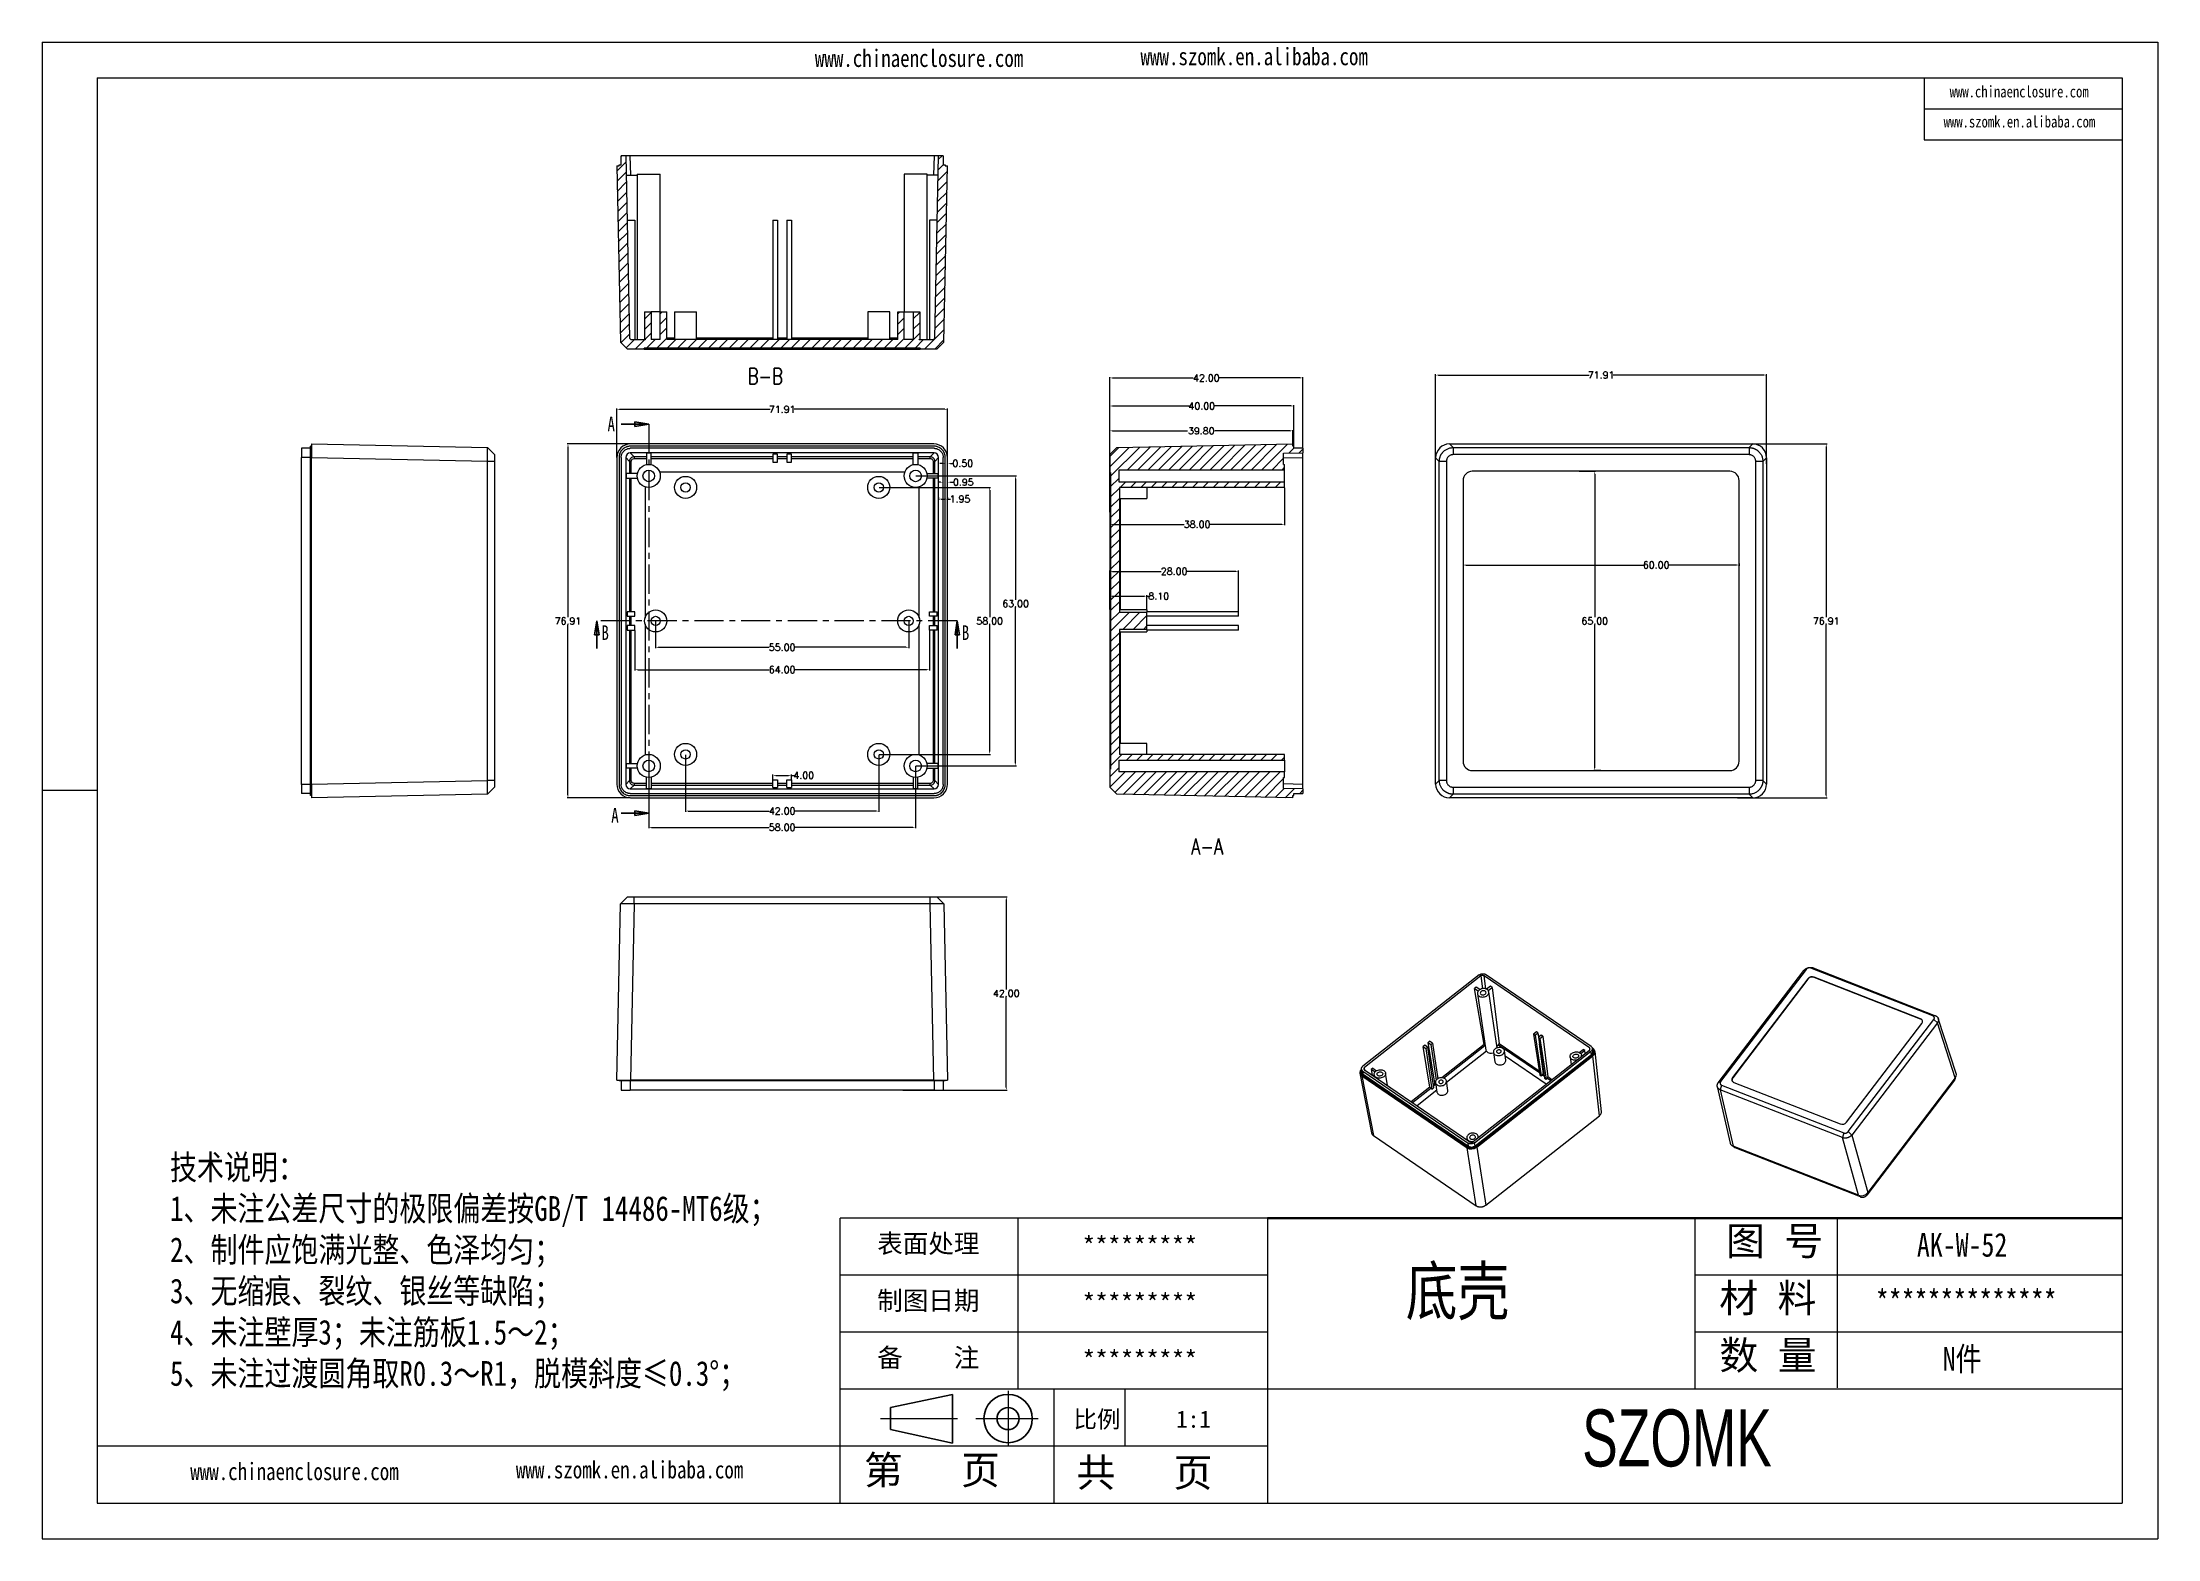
# Model space of a CAD drawing. Header units: inches. Extents: x 1962 to 2938, y 573 to 898.
# Drawn here: x 1962 to 2421.7, y 573 to 898 of the extents above; entities that cross this region are included whole.
import ezdxf

# ---------------------------------------------------------------- set-up
doc = ezdxf.new("R2010")
doc.units = ezdxf.units.IN
doc.linetypes.add('CENTER', pattern=[10.16, 6.35, -1.27, 1.27, -1.27])
doc.linetypes.add('CENTER2', pattern=[28.575, 19.05, -3.175, 3.175, -3.175])
doc.layers.add('文字', color=81, linetype='Continuous')
for name, color, linetype, lineweight in [('粗实线', 7, 'Continuous', 30), ('细实线', 3, 'Continuous', 9), ('细点划线', 2, 'CENTER2', 9)]:
    doc.layers.add(name, color=color, linetype=linetype, lineweight=lineweight)
doc.styles.add('SLDTEXTSTYLE0', font='TXT', dxfattribs={"width": 0.75})
doc.styles.add('SLDTEXTSTYLE3', font='TXT', dxfattribs={"width": 0.75, "bigfont": 'bigfont'})
doc.styles.get("Standard").update_dxf_attribs({"font": 'txt', "bigfont": 'gbcbig.shx'})
doc.styles.add('宋体', font='', dxfattribs={"width": 0.8, "height": 3.5})
doc.styles.add('长仿宋', font='', dxfattribs={"width": 0.7, "height": 4})
doc.styles.get('宋体').set_extended_font_data('SimSun')
doc.styles.get('长仿宋').set_extended_font_data('SimSun')
doc.dimstyles.new('2', dxfattribs={"dimtxt": 1.5, "dimasz": 0.6, "dimexe": 0.18, "dimexo": 0.0625, "dimgap": 0.09, "dimtad": 0, "dimtih": 1, "dimtoh": 1, "dimzin": 0, "dimdsep": 46, "dimtxsty": 'Standard', "dimcen": 0, "dimadec": 0, "dimazin": 2, "dimtfac": 1, "dimtofl": 0, "dimtmove": 0, "dimatfit": 3, "dimfxl": 1, "dimtolj": 1, "dimtzin": 0, "dimarcsym": 0})

msp = doc.modelspace()

# ---------------------------------------------------------------- texts
at = {"color": 0, "linetype": 'Continuous', "lineweight": 0, "char_height": 3.5, "attachment_point": 2, "style": 'SLDTEXTSTYLE3'}
for s, insert in [('B-B', (2119.138, 827.241)), ('A-A', (2215.177, 725.057))]:
    msp.add_mtext(s, dxfattribs=dict(at, insert=insert))
at = {"color": 7, "linetype": 'Continuous', "char_height": 3.175, "attachment_point": 1, "style": 'SLDTEXTSTYLE0'}
for s, insert in [('A', (2084.837, 816.67)), ('B', (2083.517, 771.369)), ('B', (2161.835, 771.369)), ('A', (2085.654, 731.686))]:
    msp.add_mtext(s, dxfattribs=dict(at, insert=insert))
at = {"char_height": 4.07252, "width": 2314.61481, "attachment_point": 1}
for s, insert in [('{\\fSimHei|b0|i0|c134|p49;表面处理}', (2143.453, 639.099)), ('{\\fSimHei|b0|i0|c134|p49;*********}', (2188.058, 638.576)), ('{\\fSimHei|b0|i0|c134|p49;制图日期}', (2143.453, 626.716)), ('{\\fSimHei|b0|i0|c134|p49;*********}', (2188.058, 626.192)), ('{\\fSimHei|b0|i0|c134|p49;备    注}', (2143.453, 614.332)), ('{\\fSimHei|b0|i0|c134|p49;*********}', (2188.058, 613.809))]:
    msp.add_mtext(s, dxfattribs=dict(at, insert=insert))
at = {"layer": '文字', "color": 0, "attachment_point": 1, "style": '宋体'}
for s, insert, char_height, width in [('www.chinaenclosure.com', (2129.908, 896.463), 3.78384, 66.47842), ('www.szomk.en.alibaba.com', (2200.682, 896.837), 3.78384, 66.47842), ('www.chinaenclosure.com', (2376.546, 888.581), 2.52256, 44.31895), ('www.szomk.en.alibaba.com', (2375.227, 882.049), 2.52256, 44.31895), ('{\\H1.111x;技术说明：\\P1、未注公差尺寸的极限偏差按GB/T 14486-MT6级；\\P2、制件应饱满光整、色泽均匀；\\P3、无缩痕、裂纹、银丝等缺陷；\\P4、未注壁厚3；未注筋板1.5～2；\\P5、未注过渡圆角取R0.3～R1，脱模斜度≤0.3%%D；}', (1989.765, 656.337), 4.83729, 176.1905), ('{\\H1.111x;AK-W-52}', (2369.414, 639.379), 4.6438, 53.68757), ('底壳', (2258.313, 631.923), 10.3196, 131.93187), ('{\\H1.111x;**************}', (2360.481, 626.996), 4.6438, 53.68757), ('{\\H1.111x;N件}', (2375.031, 614.612), 4.6438, 53.68757), ('www.chinaenclosure.com', (1994.164, 589.456), 3.78384, 66.47842), ('www.szomk.en.alibaba.com', (2064.938, 589.831), 3.78384, 66.47842)]:
    msp.add_mtext(s, dxfattribs=dict(at, insert=insert, char_height=char_height, width=width))
at = {"layer": '粗实线', "insert": (2296.663, 601.029), "char_height": 12.38347, "width": 138.86839, "attachment_point": 1, "style": '长仿宋'}
msp.add_mtext('{\\fSTXinwei|b0|i0|c134|p2;SZOMK}', dxfattribs=at)
at = {"layer": '细实线', "color": 7, "attachment_point": 1}
for s, insert, char_height, width in [('{\\fSimSun|b0|i0|c134|p54;图 号}', (2327.937, 640.734), 6.19174, 30.95868), ('{\\fSimSun|b0|i0|c134|p54;材 料   }', (2326.469, 628.35), 6.19174, 30.95868), ('{\\fSimSun|b0|i0|c134|p54;数 量}', (2326.499, 615.906), 6.19174, 27.97505), ('{\\fSimSun|b0|i0|c134|p54;比例}', (2186.149, 600.773), 3.71504, 16.30788), ('{\\fSimSun|b0|i0|c134|p54;1:1}', (2208.4, 600.773), 3.71504, 16.30788), ('{\\fSimSun|b0|i0|c134|p54;第   页}', (2140.587, 590.951), 6.19174, 46.43802), ('{\\fSimSun|b0|i0|c134|p54; 共   页}', (2182.572, 590.425), 6.19174, 46.43802)]:
    msp.add_mtext(s, dxfattribs=dict(at, insert=insert, char_height=char_height, width=width))

# ---------------------------------------------------------------- blocks, each defined once
blk = doc.blocks.new('_CLOSED')
at = {"color": 0, "linetype": 'ByBlock', "lineweight": -2}
for p, q in [((-1, 0.166667), (0, 0)), ((-1, 0.166667), (-1, -0.166667)), ((0, 0), (-1, -0.166667)), ((0, 0), (-1, 0))]:
    blk.add_line(p, q, dxfattribs=at)
blk = doc.blocks.new('*D104')
at = {"color": 0, "lineweight": -2}
for p, q in [((2264.82, 807.84), (2264.82, 825.91)), ((2265.42, 825.73), (2298.19, 825.73)), ((2336.13, 825.73), (2303.37, 825.73)), ((2336.73, 806.49), (2336.73, 825.91))]:
    blk.add_line(p, q, dxfattribs=at)
at = {"color": 0}
for points in [[(2265.42, 825.83), (2265.42, 825.63), (2264.82, 825.73)], [(2336.13, 825.83), (2336.13, 825.63), (2336.73, 825.73)]]:
    blk.add_solid(points, dxfattribs=at)
at = {"layer": 'Defpoints', "color": 0}
for p in [(2336.73, 825.73), (2264.82, 807.78), (2336.73, 806.43)]:
    blk.add_point(p, dxfattribs=at)
at = {"color": 0, "insert": (2300.78, 825.73), "char_height": 1.5, "attachment_point": 5}
blk.add_mtext('\\A1;71.91', dxfattribs=at)
blk = doc.blocks.new('*D105')
at = {"color": 0, "lineweight": -2}
for p, q in [((2330.4, 810.78), (2349.89, 810.78)), ((2349.71, 810.18), (2349.71, 773.17)), ((2349.71, 734.47), (2349.71, 771.49)), ((2330.4, 733.87), (2349.89, 733.87))]:
    blk.add_line(p, q, dxfattribs=at)
at = {"color": 0}
for points in [[(2349.61, 810.18), (2349.81, 810.18), (2349.71, 810.78)], [(2349.61, 734.47), (2349.81, 734.47), (2349.71, 733.87)]]:
    blk.add_solid(points, dxfattribs=at)
at = {"layer": 'Defpoints', "color": 0}
for p in [(2330.34, 810.78), (2330.34, 733.87), (2349.71, 733.87)]:
    blk.add_point(p, dxfattribs=at)
at = {"color": 0, "insert": (2349.71, 772.33), "char_height": 1.5, "attachment_point": 5}
blk.add_mtext('\\A1;76.91', dxfattribs=at)
blk = doc.blocks.new('*D106')
at = {"color": 0, "lineweight": -2}
for p, q in [((2086.85, 807.84), (2086.85, 818.49)), ((2158.76, 807.84), (2158.76, 818.49)), ((2087.45, 818.31), (2120.21, 818.31)), ((2158.16, 818.31), (2125.39, 818.31))]:
    blk.add_line(p, q, dxfattribs=at)
at = {"color": 0}
for points in [[(2087.45, 818.41), (2087.45, 818.21), (2086.85, 818.31)], [(2158.16, 818.41), (2158.16, 818.21), (2158.76, 818.31)]]:
    blk.add_solid(points, dxfattribs=at)
at = {"layer": 'Defpoints', "color": 0}
for p in [(2158.76, 818.31), (2086.85, 807.78), (2158.76, 807.78)]:
    blk.add_point(p, dxfattribs=at)
at = {"color": 0, "insert": (2122.8, 818.31), "char_height": 1.5, "attachment_point": 5}
blk.add_mtext('\\A1;71.91', dxfattribs=at)
blk = doc.blocks.new('*D107')
at = {"color": 0, "lineweight": -2}
for p, q in [((2089.79, 810.78), (2076.07, 810.78)), ((2076.25, 810.18), (2076.25, 773.17)), ((2076.25, 734.47), (2076.25, 771.49)), ((2089.79, 733.87), (2076.07, 733.87))]:
    blk.add_line(p, q, dxfattribs=at)
at = {"color": 0}
for points in [[(2076.15, 810.18), (2076.35, 810.18), (2076.25, 810.78)], [(2076.15, 734.47), (2076.35, 734.47), (2076.25, 733.87)]]:
    blk.add_solid(points, dxfattribs=at)
at = {"layer": 'Defpoints', "color": 0}
for p in [(2076.25, 810.78), (2089.85, 810.78), (2089.85, 733.87)]:
    blk.add_point(p, dxfattribs=at)
at = {"color": 0, "insert": (2076.25, 772.33), "char_height": 1.5, "attachment_point": 5}
blk.add_mtext('\\A1;76.91', dxfattribs=at)
blk = doc.blocks.new('*D108')
at = {"color": 0, "lineweight": -2}
for p, q in [((2157.66, 806.56), (2157.06, 806.56)), ((2158.26, 806.63), (2158.26, 806.74)), ((2158.76, 806.63), (2158.76, 806.74)), ((2159.36, 806.56), (2159.96, 806.56))]:
    blk.add_line(p, q, dxfattribs=at)
at = {"color": 0}
for points in [[(2157.66, 806.66), (2157.66, 806.46), (2158.26, 806.56)], [(2159.36, 806.66), (2159.36, 806.46), (2158.76, 806.56)]]:
    blk.add_solid(points, dxfattribs=at)
at = {"layer": 'Defpoints', "color": 0}
for p in [(2158.26, 806.56), (2158.76, 806.56), (2158.76, 806.56)]:
    blk.add_point(p, dxfattribs=at)
at = {"color": 0, "insert": (2162.05, 806.56), "char_height": 1.5, "attachment_point": 5}
blk.add_mtext('\\A1;0.50', dxfattribs=at)
blk = doc.blocks.new('*D109')
at = {"color": 0, "lineweight": -2}
for p, q in [((2157.2, 802.47), (2156.6, 802.47)), ((2157.8, 802), (2157.8, 802.65)), ((2158.76, 802), (2158.76, 802.65)), ((2159.36, 802.47), (2159.96, 802.47))]:
    blk.add_line(p, q, dxfattribs=at)
at = {"color": 0}
for points in [[(2157.2, 802.57), (2157.2, 802.37), (2157.8, 802.47)], [(2159.36, 802.57), (2159.36, 802.37), (2158.76, 802.47)]]:
    blk.add_solid(points, dxfattribs=at)
at = {"layer": 'Defpoints', "color": 0}
for p in [(2157.8, 801.94), (2158.76, 802.47), (2158.76, 801.94)]:
    blk.add_point(p, dxfattribs=at)
at = {"color": 0, "insert": (2162.17, 802.47), "char_height": 1.5, "attachment_point": 5}
blk.add_mtext('\\A1;0.95', dxfattribs=at)
blk = doc.blocks.new('*D110')
at = {"color": 0, "lineweight": -2}
for p, q in [((2156.8, 799.14), (2156.8, 798.61)), ((2157.4, 798.79), (2158.16, 798.79)), ((2158.76, 799.14), (2158.76, 798.61)), ((2158.76, 798.79), (2159.36, 798.79))]:
    blk.add_line(p, q, dxfattribs=at)
at = {"color": 0}
for points in [[(2157.4, 798.89), (2157.4, 798.69), (2156.8, 798.79)], [(2158.16, 798.89), (2158.16, 798.69), (2158.76, 798.79)]]:
    blk.add_solid(points, dxfattribs=at)
at = {"layer": 'Defpoints', "color": 0}
for p in [(2156.8, 799.21), (2158.76, 799.21), (2158.76, 798.79)]:
    blk.add_point(p, dxfattribs=at)
at = {"color": 0, "insert": (2161.45, 798.79), "char_height": 1.5, "attachment_point": 5}
blk.add_mtext('\\A1;1.95', dxfattribs=at)
blk = doc.blocks.new('*D111')
at = {"color": 0, "lineweight": -2}
for p, q in [((2101.8, 743.26), (2101.8, 730.84)), ((2143.8, 743.26), (2143.8, 730.84)), ((2102.4, 731.02), (2119.96, 731.02)), ((2143.2, 731.02), (2125.64, 731.02))]:
    blk.add_line(p, q, dxfattribs=at)
at = {"color": 0}
for points in [[(2102.4, 731.12), (2102.4, 730.92), (2101.8, 731.02)], [(2143.2, 731.12), (2143.2, 730.92), (2143.8, 731.02)]]:
    blk.add_solid(points, dxfattribs=at)
at = {"layer": 'Defpoints', "color": 0}
for p in [(2101.8, 743.33), (2143.8, 743.33), (2143.8, 731.02)]:
    blk.add_point(p, dxfattribs=at)
at = {"color": 0, "insert": (2122.8, 731.02), "char_height": 1.5, "attachment_point": 5}
blk.add_mtext('\\A1;42.00', dxfattribs=at)
blk = doc.blocks.new('*D112')
at = {"color": 0, "lineweight": -2}
for p, q in [((2120.8, 737.89), (2120.8, 738.96)), ((2121.4, 738.78), (2124.2, 738.78)), ((2124.8, 737.89), (2124.8, 738.96)), ((2124.8, 738.78), (2125.4, 738.78))]:
    blk.add_line(p, q, dxfattribs=at)
at = {"color": 0}
for points in [[(2121.4, 738.88), (2121.4, 738.68), (2120.8, 738.78)], [(2124.2, 738.88), (2124.2, 738.68), (2124.8, 738.78)]]:
    blk.add_solid(points, dxfattribs=at)
at = {"layer": 'Defpoints', "color": 0}
for p in [(2120.8, 737.83), (2124.8, 738.78), (2124.8, 737.83)]:
    blk.add_point(p, dxfattribs=at)
at = {"color": 0, "insert": (2127.49, 738.78), "char_height": 1.5, "attachment_point": 5}
blk.add_mtext('\\A1;4.00', dxfattribs=at)
blk = doc.blocks.new('*D113')
at = {"color": 0, "lineweight": -2}
for p, q in [((2093.8, 740.76), (2093.8, 727.3)), ((2151.8, 740.76), (2151.8, 727.3)), ((2094.4, 727.48), (2119.96, 727.48)), ((2151.2, 727.48), (2125.64, 727.48))]:
    blk.add_line(p, q, dxfattribs=at)
at = {"color": 0}
for points in [[(2094.4, 727.58), (2094.4, 727.38), (2093.8, 727.48)], [(2151.2, 727.58), (2151.2, 727.38), (2151.8, 727.48)]]:
    blk.add_solid(points, dxfattribs=at)
at = {"layer": 'Defpoints', "color": 0}
for p in [(2093.8, 740.83), (2151.8, 740.83), (2151.8, 727.48)]:
    blk.add_point(p, dxfattribs=at)
at = {"color": 0, "insert": (2122.8, 727.48), "char_height": 1.5, "attachment_point": 5}
blk.add_mtext('\\A1;58.00', dxfattribs=at)
blk = doc.blocks.new('*D114')
at = {"color": 0, "lineweight": -2}
for p, q in [((2095.3, 772.26), (2095.3, 766.43)), ((2150.3, 772.26), (2150.3, 766.43)), ((2095.9, 766.61), (2119.96, 766.61)), ((2149.7, 766.61), (2125.64, 766.61))]:
    blk.add_line(p, q, dxfattribs=at)
at = {"color": 0}
for points in [[(2095.9, 766.71), (2095.9, 766.51), (2095.3, 766.61)], [(2149.7, 766.71), (2149.7, 766.51), (2150.3, 766.61)]]:
    blk.add_solid(points, dxfattribs=at)
at = {"layer": 'Defpoints', "color": 0}
for p in [(2095.3, 772.33), (2150.3, 772.33), (2150.3, 766.61)]:
    blk.add_point(p, dxfattribs=at)
at = {"color": 0, "insert": (2122.8, 766.61), "char_height": 1.5, "attachment_point": 5}
blk.add_mtext('\\A1;55.00', dxfattribs=at)
blk = doc.blocks.new('*D115')
at = {"color": 0, "lineweight": -2}
for p, q in [((2090.8, 770.26), (2090.8, 761.54)), ((2154.8, 770.26), (2154.8, 761.54)), ((2091.4, 761.72), (2119.96, 761.72)), ((2154.2, 761.72), (2125.64, 761.72))]:
    blk.add_line(p, q, dxfattribs=at)
at = {"color": 0}
for points in [[(2091.4, 761.82), (2091.4, 761.62), (2090.8, 761.72)], [(2154.2, 761.82), (2154.2, 761.62), (2154.8, 761.72)]]:
    blk.add_solid(points, dxfattribs=at)
at = {"layer": 'Defpoints', "color": 0}
for p in [(2090.8, 770.33), (2154.8, 770.33), (2154.8, 761.72)]:
    blk.add_point(p, dxfattribs=at)
at = {"color": 0, "insert": (2122.8, 761.72), "char_height": 1.5, "attachment_point": 5}
blk.add_mtext('\\A1;64.00', dxfattribs=at)
blk = doc.blocks.new('*D116')
at = {"color": 0, "lineweight": -2}
for p, q in [((2143.87, 801.33), (2168.08, 801.33)), ((2167.9, 800.73), (2167.9, 773.17)), ((2167.9, 743.93), (2167.9, 771.49)), ((2143.87, 743.33), (2168.08, 743.33))]:
    blk.add_line(p, q, dxfattribs=at)
at = {"color": 0}
for points in [[(2167.8, 800.73), (2168, 800.73), (2167.9, 801.33)], [(2167.8, 743.93), (2168, 743.93), (2167.9, 743.33)]]:
    blk.add_solid(points, dxfattribs=at)
at = {"layer": 'Defpoints', "color": 0}
for p in [(2143.8, 801.33), (2167.9, 801.33), (2143.8, 743.33)]:
    blk.add_point(p, dxfattribs=at)
at = {"color": 0, "insert": (2167.9, 772.33), "char_height": 1.5, "attachment_point": 5}
blk.add_mtext('\\A1;58.00', dxfattribs=at)
blk = doc.blocks.new('*D117')
at = {"color": 0, "lineweight": -2}
for p, q in [((2151.87, 803.83), (2173.71, 803.83)), ((2173.53, 803.23), (2173.53, 776.91)), ((2173.53, 741.43), (2173.53, 775.23)), ((2151.87, 740.83), (2173.71, 740.83))]:
    blk.add_line(p, q, dxfattribs=at)
at = {"color": 0}
for points in [[(2173.43, 803.23), (2173.63, 803.23), (2173.53, 803.83)], [(2173.43, 741.43), (2173.63, 741.43), (2173.53, 740.83)]]:
    blk.add_solid(points, dxfattribs=at)
at = {"layer": 'Defpoints', "color": 0}
for p in [(2151.8, 803.83), (2173.53, 803.83), (2151.8, 740.83)]:
    blk.add_point(p, dxfattribs=at)
at = {"color": 0, "insert": (2173.53, 776.07), "char_height": 1.5, "attachment_point": 5}
blk.add_mtext('\\A1;63.00', dxfattribs=at)
blk = doc.blocks.new('*D118')
at = {"color": 0, "lineweight": -2}
for p, q in [((2193.99, 806.57), (2193.99, 813.8)), ((2233.79, 810.84), (2233.79, 813.8)), ((2194.59, 813.62), (2210.92, 813.62)), ((2233.19, 813.62), (2216.85, 813.62))]:
    blk.add_line(p, q, dxfattribs=at)
at = {"color": 0}
for points in [[(2194.59, 813.72), (2194.59, 813.52), (2193.99, 813.62)], [(2233.19, 813.72), (2233.19, 813.52), (2233.79, 813.62)]]:
    blk.add_solid(points, dxfattribs=at)
at = {"layer": 'Defpoints', "color": 0}
for p in [(2233.79, 813.62), (2233.79, 810.78), (2193.99, 806.5)]:
    blk.add_point(p, dxfattribs=at)
at = {"color": 0, "insert": (2213.89, 813.62), "char_height": 1.5, "attachment_point": 5}
blk.add_mtext('\\A1;39.80', dxfattribs=at)
blk = doc.blocks.new('*D119')
at = {"color": 0, "lineweight": -2}
for p, q in [((2193.99, 802.89), (2193.99, 819.2)), ((2194.59, 819.02), (2211.27, 819.02)), ((2233.39, 819.02), (2216.7, 819.02)), ((2233.99, 810.35), (2233.99, 819.2))]:
    blk.add_line(p, q, dxfattribs=at)
at = {"color": 0}
for points in [[(2194.59, 819.12), (2194.59, 818.92), (2193.99, 819.02)], [(2233.39, 819.12), (2233.39, 818.92), (2233.99, 819.02)]]:
    blk.add_solid(points, dxfattribs=at)
at = {"layer": 'Defpoints', "color": 0}
for p in [(2193.99, 819.02), (2233.99, 810.29), (2193.99, 802.83)]:
    blk.add_point(p, dxfattribs=at)
at = {"color": 0, "insert": (2213.99, 819.02), "char_height": 1.5, "attachment_point": 5}
blk.add_mtext('\\A1;40.00', dxfattribs=at)
blk = doc.blocks.new('*D120')
at = {"color": 0, "lineweight": -2}
for p, q in [((2193.99, 795.93), (2193.99, 825.3)), ((2194.59, 825.12), (2212.15, 825.12)), ((2235.39, 825.12), (2217.83, 825.12)), ((2235.99, 809.89), (2235.99, 825.3))]:
    blk.add_line(p, q, dxfattribs=at)
at = {"color": 0}
for points in [[(2194.59, 825.22), (2194.59, 825.02), (2193.99, 825.12)], [(2235.39, 825.22), (2235.39, 825.02), (2235.99, 825.12)]]:
    blk.add_solid(points, dxfattribs=at)
at = {"layer": 'Defpoints', "color": 0}
for p in [(2193.99, 825.12), (2235.99, 809.83), (2193.99, 795.87)]:
    blk.add_point(p, dxfattribs=at)
at = {"color": 0, "insert": (2214.99, 825.12), "char_height": 1.5, "attachment_point": 5}
blk.add_mtext('\\A1;42.00', dxfattribs=at)
blk = doc.blocks.new('*D121')
at = {"color": 0, "lineweight": -2}
for p, q in [((2231.99, 801.26), (2231.99, 793.13)), ((2193.99, 793.45), (2193.99, 793.13)), ((2194.59, 793.31), (2210.15, 793.31)), ((2231.39, 793.31), (2215.83, 793.31))]:
    blk.add_line(p, q, dxfattribs=at)
at = {"color": 0}
for points in [[(2194.59, 793.41), (2194.59, 793.21), (2193.99, 793.31)], [(2231.39, 793.41), (2231.39, 793.21), (2231.99, 793.31)]]:
    blk.add_solid(points, dxfattribs=at)
at = {"layer": 'Defpoints', "color": 0}
for p in [(2231.99, 801.33), (2193.99, 793.51), (2193.99, 793.31)]:
    blk.add_point(p, dxfattribs=at)
at = {"color": 0, "insert": (2212.99, 793.31), "char_height": 1.5, "attachment_point": 5}
blk.add_mtext('\\A1;38.00', dxfattribs=at)
blk = doc.blocks.new('*D122')
at = {"color": 0, "lineweight": -2}
for p, q in [((2193.99, 777.22), (2193.99, 783.27)), ((2194.59, 783.09), (2205.15, 783.09)), ((2221.39, 783.09), (2210.83, 783.09)), ((2221.99, 774.39), (2221.99, 783.27))]:
    blk.add_line(p, q, dxfattribs=at)
at = {"color": 0}
for points in [[(2194.59, 783.19), (2194.59, 782.99), (2193.99, 783.09)], [(2221.39, 783.19), (2221.39, 782.99), (2221.99, 783.09)]]:
    blk.add_solid(points, dxfattribs=at)
at = {"layer": 'Defpoints', "color": 0}
for p in [(2193.99, 783.09), (2193.99, 777.16), (2221.99, 774.33)]:
    blk.add_point(p, dxfattribs=at)
at = {"color": 0, "insert": (2207.99, 783.09), "char_height": 1.5, "attachment_point": 5}
blk.add_mtext('\\A1;28.00', dxfattribs=at)
blk = doc.blocks.new('*D123')
at = {"color": 0, "lineweight": -2}
for p, q in [((2193.99, 774.79), (2193.99, 777.89)), ((2194.59, 777.71), (2201.49, 777.71)), ((2202.09, 774.79), (2202.09, 777.89)), ((2202.09, 777.71), (2202.69, 777.71))]:
    blk.add_line(p, q, dxfattribs=at)
at = {"color": 0}
for points in [[(2194.59, 777.81), (2194.59, 777.61), (2193.99, 777.71)], [(2201.49, 777.81), (2201.49, 777.61), (2202.09, 777.71)]]:
    blk.add_solid(points, dxfattribs=at)
at = {"layer": 'Defpoints', "color": 0}
for p in [(2193.99, 777.71), (2193.99, 774.73), (2202.09, 774.73)]:
    blk.add_point(p, dxfattribs=at)
at = {"color": 0, "insert": (2204.65, 777.71), "char_height": 1.5, "attachment_point": 5}
blk.add_mtext('\\A1;8.10', dxfattribs=at)
blk = doc.blocks.new('*D124')
at = {"color": 0, "lineweight": -2}
for p, q in [((2295.99, 804.83), (2299.58, 804.83)), ((2299.4, 804.23), (2299.4, 773.17)), ((2299.4, 740.43), (2299.4, 771.49)), ((2300.71, 739.83), (2299.22, 739.83))]:
    blk.add_line(p, q, dxfattribs=at)
at = {"color": 0}
for points in [[(2299.3, 804.23), (2299.5, 804.23), (2299.4, 804.83)], [(2299.3, 740.43), (2299.5, 740.43), (2299.4, 739.83)]]:
    blk.add_solid(points, dxfattribs=at)
at = {"layer": 'Defpoints', "color": 0}
for p in [(2295.93, 804.83), (2299.4, 804.83), (2300.78, 739.83)]:
    blk.add_point(p, dxfattribs=at)
at = {"color": 0, "insert": (2299.4, 772.33), "char_height": 1.5, "attachment_point": 5}
blk.add_mtext('\\A1;65.00', dxfattribs=at)
blk = doc.blocks.new('*D125')
at = {"color": 0, "lineweight": -2}
for p, q in [((2270.78, 784.77), (2270.78, 784.29)), ((2271.38, 784.47), (2310.03, 784.47)), ((2330.18, 784.47), (2315.46, 784.47)), ((2330.78, 784.77), (2330.78, 784.29))]:
    blk.add_line(p, q, dxfattribs=at)
at = {"color": 0}
for points in [[(2271.38, 784.57), (2271.38, 784.37), (2270.78, 784.47)], [(2330.18, 784.57), (2330.18, 784.37), (2330.78, 784.47)]]:
    blk.add_solid(points, dxfattribs=at)
at = {"layer": 'Defpoints', "color": 0}
for p in [(2270.78, 784.84), (2330.78, 784.84), (2330.78, 784.47)]:
    blk.add_point(p, dxfattribs=at)
at = {"color": 0, "insert": (2312.75, 784.47), "char_height": 1.5, "attachment_point": 5}
blk.add_mtext('\\A1;60.00', dxfattribs=at)
blk = doc.blocks.new('*D126')
at = {"color": 0, "lineweight": -2}
for p, q in [((2143.87, 712.4), (2171.69, 712.4)), ((2171.51, 711.8), (2171.51, 692.24)), ((2171.51, 671), (2171.51, 690.56)), ((2149, 670.4), (2171.69, 670.4))]:
    blk.add_line(p, q, dxfattribs=at)
at = {"color": 0}
for points in [[(2171.41, 711.8), (2171.61, 711.8), (2171.51, 712.4)], [(2171.41, 671), (2171.61, 671), (2171.51, 670.4)]]:
    blk.add_solid(points, dxfattribs=at)
at = {"layer": 'Defpoints', "color": 0}
for p in [(2143.8, 712.4), (2171.51, 712.4), (2148.93, 670.4)]:
    blk.add_point(p, dxfattribs=at)
at = {"color": 0, "insert": (2171.51, 691.4), "char_height": 1.5, "attachment_point": 5}
blk.add_mtext('\\A1;42.00', dxfattribs=at)

# ---------------------------------------------------------------- dimensions: what is measured, and where the dimension line sits
for base, p1, p2, picture, middle in [((2193.987, 825.115), (2235.987, 809.827), (2193.987, 795.871), '*D120', (2214.987, 825.115)), ((2158.757, 818.307), (2086.849, 807.782), (2158.757, 807.782), '*D106', (2122.803, 818.307)), ((2193.987, 819.024), (2233.987, 810.285), (2193.987, 802.827), '*D119', (2213.987, 819.024)), ((2233.787, 813.621), (2193.987, 806.503), (2233.787, 810.781), '*D118', (2213.887, 813.621)), ((2158.757, 806.563), (2158.261, 806.563), (2158.757, 806.563), '*D108', (2162.047, 806.563)), ((2158.757, 802.467), (2157.803, 801.937), (2158.757, 801.937), '*D109', (2162.172, 802.467)), ((2193.987, 793.313), (2231.987, 801.327), (2193.987, 793.513), '*D121', (2212.987, 793.313)), ((2158.757, 798.786), (2156.803, 799.207), (2158.757, 799.207), '*D110', (2161.447, 798.786)), ((2193.987, 783.092), (2221.987, 774.327), (2193.987, 777.16), '*D122', (2207.987, 783.092)), ((2154.803, 761.722), (2090.803, 770.327), (2154.803, 770.327), '*D115', (2122.803, 761.722)), ((2150.303, 766.609), (2095.303, 772.327), (2150.303, 772.327), '*D114', (2122.803, 766.609)), ((2151.803, 727.482), (2093.803, 740.827), (2151.803, 740.827), '*D113', (2122.803, 727.482)), ((2143.803, 731.02), (2101.803, 743.327), (2143.803, 743.327), '*D111', (2122.803, 731.02)), ((2124.803, 738.776), (2120.803, 737.828), (2124.803, 737.828), '*D112', (2127.493, 738.776))]:
    dim = msp.add_linear_dim(base=base, p1=p1, p2=p2, dimstyle='2')
    dim.commit()
    dim.dimension.update_dxf_attribs({"geometry": picture, "text_midpoint": middle})
for base, p1, p2, picture, middle in [((2336.729, 825.731), (2264.822, 807.782), (2336.729, 806.429), '*D104', (2300.776, 825.731)), ((2330.776, 784.471), (2270.776, 784.836), (2330.776, 784.836), '*D125', (2312.748, 784.471)), ((2193.987, 777.714), (2202.087, 774.727), (2193.987, 774.727), '*D123', (2204.652, 777.714))]:
    dim = msp.add_linear_dim(base=base, p1=p1, p2=p2, dimstyle='2')
    dim.commit()
    dim.dimension.update_dxf_attribs({"geometry": picture, "text_midpoint": middle, "dimtype": 160})
for base, p1, p2, picture, middle in [((2076.255, 810.781), (2089.848, 733.873), (2089.848, 810.781), '*D107', (2076.255, 772.327)), ((2349.707, 733.873), (2330.339, 810.781), (2330.339, 733.873), '*D105', (2349.707, 772.327)), ((2299.401, 804.827), (2300.776, 739.827), (2295.927, 804.827), '*D124', (2299.401, 772.327)), ((2167.896, 801.327), (2143.803, 743.327), (2143.803, 801.327), '*D116', (2167.896, 772.327)), ((2171.51, 712.396), (2148.934, 670.396), (2143.803, 712.396), '*D126', (2171.51, 691.396))]:
    dim = msp.add_linear_dim(base=base, p1=p1, p2=p2, angle=90, dimstyle='2')
    dim.commit()
    dim.dimension.update_dxf_attribs({"geometry": picture, "text_midpoint": middle})
dim = msp.add_linear_dim(base=(2173.53, 803.827), p1=(2151.803, 740.827), p2=(2151.803, 803.827), angle=90, dimstyle='2')
dim.commit()
dim.dimension.update_dxf_attribs({"geometry": '*D117', "text_midpoint": (2173.53, 776.074), "dimtype": 160})

# ---------------------------------------------------------------- hatches: boundary and pattern name
at = {"linetype": 'Continuous', "lineweight": 0}
h = msp.add_hatch(dxfattribs=at)
h.set_pattern_fill('ANSI31', color=4, scale=0.5, style=0)
h.paths.add_polyline_path([(2151.303, 839.478), (2151.303, 833.478), (2149.303, 833.478), (2149.303, 839.478), (2147.903, 839.478), (2147.903, 833.478), (2097.703, 833.478), (2097.703, 839.478), (2096.303, 839.478), (2096.303, 833.478), (2094.303, 833.478), (2094.303, 839.478), (2092.903, 839.478), (2092.903, 833.478), (2093.003, 833.478), (2093.003, 833.378), (2090.011, 833.378), (2089.633, 833.756), (2088.803, 873.378), (2087.803, 873.378), (2087.803, 871.378), (2087.345, 871.378), (2087.345, 871.178), (2086.849, 871.178), (2087.651, 832.91), (2089.183, 831.378), (2092.803, 831.378), (2092.803, 831.578), (2152.803, 831.578), (2152.803, 831.378), (2156.423, 831.378), (2157.955, 832.91), (2158.757, 871.178), (2158.261, 871.178), (2158.261, 871.378), (2157.803, 871.378), (2157.803, 873.378), (2156.803, 873.378), (2155.973, 833.756), (2155.595, 833.378), (2152.603, 833.378), (2152.603, 833.478), (2152.703, 833.478), (2152.703, 839.478)], flags=0)
h = msp.add_hatch(dxfattribs=at)
h.set_pattern_fill('ANSI31', color=4, scale=0.5, style=0)
h.set_pattern_definition([(45, (14.2171, 0), (-1.122532, 1.122532), [])])
h.paths.add_polyline_path([(2231.987, 802.577), (2195.987, 802.577), (2195.987, 805.077), (2231.987, 805.077), (2231.987, 806.327), (2231.787, 806.327), (2231.787, 808.739), (2235.987, 808.827), (2235.987, 809.827), (2233.987, 809.827), (2233.987, 810.285), (2233.787, 810.285), (2233.787, 810.781), (2195.52, 809.98), (2193.987, 808.448), (2193.987, 804.559), (2194.187, 804.559), (2194.187, 740.095), (2193.987, 740.095), (2193.987, 736.207), (2195.52, 734.675), (2233.787, 733.873), (2233.787, 734.369), (2233.987, 734.369), (2233.987, 734.827), (2235.987, 734.827), (2235.987, 735.828), (2231.787, 735.916), (2231.787, 738.327), (2231.987, 738.327), (2231.987, 739.577), (2195.987, 739.577), (2195.987, 742.077), (2231.987, 742.077), (2231.987, 743.327), (2196.087, 743.327), (2196.087, 770.454), (2202.087, 770.454), (2202.087, 774.201), (2196.087, 774.201), (2196.087, 801.327), (2231.987, 801.327)], flags=0)

# ---------------------------------------------------------------- linework, layer by layer
for p, q in [((1962.008, 898.023), (2421.744, 898.023)), ((1962.008, 898.023), (1962.008, 572.957)), ((2421.744, 898.023), (2421.744, 572.957)), ((1973.904, 890.283), (2414.005, 890.283)), ((1973.904, 890.283), (1973.904, 580.696)), ((2371.006, 890.283), (2371.006, 876.846)), ((2414.005, 890.283), (2414.005, 580.696)), ((2371.006, 883.565), (2414.005, 883.565)), ((2371.006, 876.846), (2414.005, 876.846)), ((1973.904, 735.49), (1962.008, 735.49)), ((1962.008, 723.45), (1962.008, 572.957)), ((2228.253, 642.614), (2135.376, 642.614)), ((2135.376, 580.696), (2135.376, 642.614)), ((2174.075, 605.463), (2174.075, 642.614)), ((2135.376, 593.08), (1973.904, 593.08)), ((1973.904, 580.696), (2414.005, 580.696)), ((1962.008, 572.957), (2421.744, 572.957)), ((1962.008, 572.957), (2174.849, 572.957))]:
    msp.add_line(p, q)
at = {"color": 7, "linetype": 'Continuous', "lineweight": 15}
for p, q in [((2086.849, 871.178), (2087.345, 871.178)), ((2086.849, 871.178), (2087.651, 832.91)), ((2087.345, 871.378), (2087.803, 871.378)), ((2087.345, 871.178), (2087.345, 871.378)), ((2088.803, 873.378), (2087.803, 873.378)), ((2087.803, 871.378), (2087.803, 873.378)), ((2088.803, 873.378), (2089.633, 833.756)), ((2089.803, 873.378), (2088.803, 873.378)), ((2088.891, 869.178), (2091.354, 869.178)), ((2155.803, 873.378), (2089.803, 873.378)), ((2091.303, 869.378), (2091.303, 869.178)), ((2091.303, 869.378), (2096.303, 869.378)), ((2091.354, 833.378), (2091.354, 869.178)), ((2096.303, 839.478), (2096.303, 869.378)), ((2149.303, 869.378), (2149.303, 839.478)), ((2154.303, 869.378), (2149.303, 869.378)), ((2154.253, 869.178), (2154.253, 833.378)), ((2156.715, 869.178), (2154.253, 869.178)), ((2154.303, 869.178), (2154.303, 869.378)), ((2156.803, 873.378), (2155.803, 873.378)), ((2155.973, 833.756), (2156.803, 873.378)), ((2157.803, 873.378), (2156.803, 873.378)), ((2157.803, 873.378), (2157.803, 871.378)), ((2157.803, 871.378), (2158.261, 871.378)), ((2157.955, 832.91), (2158.757, 871.178)), ((2158.261, 871.378), (2158.261, 871.178)), ((2158.261, 871.178), (2158.757, 871.178)), ((2089.097, 859.378), (2090.803, 859.378)), ((2090.803, 859.378), (2090.803, 833.378)), ((2120.803, 859.378), (2121.803, 859.378)), ((2120.803, 859.378), (2120.803, 833.478)), ((2121.803, 859.378), (2121.803, 833.478)), ((2123.803, 859.378), (2123.803, 833.478)), ((2123.803, 859.378), (2124.803, 859.378)), ((2124.803, 859.378), (2124.803, 833.478)), ((2154.803, 859.378), (2154.803, 833.378)), ((2156.509, 859.378), (2154.803, 859.378)), ((2092.903, 839.478), (2092.903, 833.478)), ((2092.903, 839.478), (2094.303, 839.478)), ((2094.303, 839.478), (2094.303, 833.478)), ((2096.303, 839.478), (2094.303, 839.478)), ((2096.303, 833.478), (2096.303, 839.478)), ((2096.303, 839.478), (2097.703, 839.478)), ((2097.703, 833.478), (2097.703, 839.478)), ((2099.403, 839.478), (2099.403, 833.478)), ((2099.403, 839.478), (2104.203, 839.478)), ((2104.203, 833.478), (2104.203, 839.478)), ((2141.403, 839.478), (2141.403, 833.478)), ((2146.203, 839.478), (2141.403, 839.478)), ((2146.203, 833.478), (2146.203, 839.478)), ((2147.903, 833.478), (2147.903, 839.478)), ((2147.903, 839.478), (2149.303, 839.478)), ((2149.303, 833.478), (2149.303, 839.478)), ((2149.303, 839.478), (2151.303, 839.478)), ((2151.303, 839.478), (2152.703, 839.478)), ((2151.303, 839.478), (2151.303, 833.478)), ((2152.703, 839.478), (2152.703, 833.478)), ((2089.183, 831.378), (2087.651, 832.91)), ((2090.011, 833.378), (2089.633, 833.756)), ((2093.003, 833.378), (2090.011, 833.378)), ((2092.903, 833.478), (2093.003, 833.478)), ((2093.003, 833.478), (2093.003, 833.378)), ((2096.303, 833.478), (2094.303, 833.478)), ((2099.403, 833.756), (2097.703, 833.756)), ((2147.903, 833.478), (2097.703, 833.478)), ((2120.803, 833.756), (2104.203, 833.756)), ((2123.803, 833.756), (2121.803, 833.756)), ((2141.403, 833.756), (2124.803, 833.756)), ((2147.903, 833.756), (2146.203, 833.756)), ((2151.303, 833.478), (2149.303, 833.478)), ((2152.603, 833.478), (2152.703, 833.478)), ((2152.603, 833.378), (2152.603, 833.478)), ((2155.595, 833.378), (2152.603, 833.378)), ((2155.973, 833.756), (2155.595, 833.378)), ((2157.955, 832.91), (2156.423, 831.378)), ((2092.803, 831.378), (2089.183, 831.378)), ((2152.803, 831.578), (2092.803, 831.578)), ((2092.803, 831.378), (2092.803, 831.578)), ((2092.803, 831.378), (2094.803, 831.378)), ((2094.803, 831.578), (2094.803, 831.378)), ((2094.803, 831.378), (2150.803, 831.378)), ((2150.803, 831.578), (2150.803, 831.378)), ((2150.803, 831.378), (2152.803, 831.378)), ((2152.803, 831.578), (2152.803, 831.378)), ((2156.423, 831.378), (2152.803, 831.378)), ((2020.31, 809.827), (2018.31, 809.827)), ((2020.51, 810.285), (2020.31, 810.285)), ((2020.51, 810.781), (2020.51, 807.782)), ((2020.51, 810.781), (2058.778, 809.98)), ((2058.778, 809.98), (2060.31, 808.448)), ((2155.804, 809.827), (2089.802, 809.827)), ((2155.762, 810.285), (2089.844, 810.285)), ((2155.758, 810.781), (2089.848, 810.781)), ((2195.52, 809.98), (2193.987, 808.448)), ((2195.52, 809.98), (2233.787, 810.781)), ((2233.787, 810.285), (2233.787, 810.781)), ((2233.987, 810.285), (2233.787, 810.285)), ((2233.987, 809.827), (2233.987, 810.285)), ((2235.987, 809.827), (2233.987, 809.827)), ((2235.987, 809.827), (2235.987, 808.827)), ((2267.821, 810.781), (2268.623, 809.98)), ((2267.821, 810.781), (2333.73, 810.781)), ((2268.623, 809.98), (2268.623, 808.448)), ((2268.623, 809.98), (2332.929, 809.98)), ((2332.929, 809.98), (2333.73, 810.781)), ((2332.929, 809.98), (2332.929, 808.448)), ((2020.31, 807.828), (2018.31, 807.828)), ((2018.31, 736.827), (2018.31, 807.828)), ((2020.51, 807.786), (2020.31, 807.786)), ((2020.31, 736.869), (2020.31, 807.786)), ((2058.778, 806.98), (2020.51, 807.782)), ((2020.51, 736.873), (2020.51, 807.782)), ((2058.778, 737.674), (2058.778, 806.98)), ((2060.31, 806.98), (2058.778, 806.98)), ((2060.31, 806.98), (2060.31, 737.674)), ((2086.849, 807.782), (2086.849, 736.873)), ((2087.345, 807.786), (2087.345, 736.869)), ((2087.803, 807.828), (2087.803, 736.827)), ((2088.803, 807.827), (2088.803, 736.828)), ((2088.803, 807.827), (2089.633, 806.997)), ((2089.633, 806.997), (2089.633, 804.327)), ((2155.803, 808.827), (2089.803, 808.827)), ((2090.633, 807.997), (2089.803, 808.827)), ((2090.011, 804.327), (2090.011, 806.98)), ((2093.303, 807.997), (2090.633, 807.997)), ((2090.642, 807.619), (2093.303, 807.619)), ((2090.65, 807.997), (2090.65, 807.619)), ((2094.303, 808.739), (2093.303, 808.739)), ((2093.303, 808.739), (2093.303, 806.277)), ((2094.303, 806.277), (2094.303, 808.739)), ((2120.803, 807.997), (2094.303, 807.997)), ((2094.303, 807.619), (2120.803, 807.619)), ((2149.434, 804.627), (2096.172, 804.627)), ((2121.803, 808.534), (2120.803, 808.534)), ((2120.803, 808.534), (2120.803, 806.827)), ((2120.803, 806.827), (2121.803, 806.827)), ((2121.803, 806.827), (2121.803, 808.534)), ((2123.803, 807.997), (2121.803, 807.997)), ((2121.803, 807.619), (2123.803, 807.619)), ((2124.803, 808.534), (2123.803, 808.534)), ((2123.803, 808.534), (2123.803, 806.827)), ((2123.803, 806.827), (2124.803, 806.827)), ((2124.803, 806.827), (2124.803, 808.534)), ((2151.303, 807.997), (2124.803, 807.997)), ((2124.803, 807.619), (2151.303, 807.619)), ((2152.303, 808.739), (2151.303, 808.739)), ((2151.303, 806.277), (2151.303, 808.739)), ((2152.303, 808.739), (2152.303, 806.277)), ((2154.973, 807.997), (2152.303, 807.997)), ((2152.303, 807.619), (2154.956, 807.619)), ((2155.803, 808.827), (2154.973, 807.997)), ((2155.595, 806.98), (2155.595, 804.327)), ((2155.973, 806.997), (2156.803, 807.827)), ((2155.973, 804.327), (2155.973, 806.997)), ((2156.803, 736.828), (2156.803, 807.827)), ((2157.803, 736.827), (2157.803, 807.828)), ((2158.261, 736.869), (2158.261, 807.786)), ((2158.757, 736.873), (2158.757, 807.782)), ((2193.987, 808.448), (2193.987, 804.559)), ((2194.187, 804.559), (2193.987, 804.559)), ((2193.987, 804.559), (2193.987, 802.827)), ((2194.187, 804.559), (2194.187, 740.095)), ((2231.987, 805.077), (2195.987, 805.077)), ((2195.987, 805.077), (2195.987, 802.577)), ((2231.787, 808.739), (2235.987, 808.827)), ((2231.787, 806.327), (2231.787, 808.739)), ((2231.787, 806.327), (2231.987, 806.327)), ((2231.987, 805.077), (2231.987, 806.327)), ((2231.987, 802.577), (2231.987, 805.077)), ((2235.987, 807.827), (2235.987, 808.827)), ((2235.987, 736.828), (2235.987, 807.827)), ((2265.623, 806.98), (2264.822, 807.782)), ((2264.822, 736.873), (2264.822, 807.782)), ((2267.155, 806.98), (2265.623, 806.98)), ((2265.623, 737.674), (2265.623, 806.98)), ((2267.155, 806.98), (2267.155, 737.674)), ((2332.929, 808.448), (2268.623, 808.448)), ((2328.776, 804.827), (2272.776, 804.827)), ((2335.928, 806.98), (2334.396, 806.98)), ((2334.396, 737.674), (2334.396, 806.98)), ((2336.729, 807.782), (2335.928, 806.98)), ((2335.928, 806.98), (2335.928, 737.674)), ((2336.729, 807.782), (2336.729, 736.873)), ((2088.891, 804.327), (2088.891, 803.327)), ((2091.354, 804.327), (2088.891, 804.327)), ((2088.891, 803.327), (2091.354, 803.327)), ((2089.633, 803.327), (2089.633, 774.327)), ((2090.011, 774.327), (2090.011, 803.327)), ((2093.003, 801.459), (2093.003, 773.013)), ((2152.603, 773.013), (2152.603, 801.459)), ((2154.253, 804.327), (2156.715, 804.327)), ((2156.715, 803.327), (2154.253, 803.327)), ((2155.595, 803.327), (2155.595, 774.327)), ((2155.973, 774.327), (2155.973, 803.327)), ((2156.715, 803.327), (2156.715, 804.327)), ((2194.187, 802.827), (2193.987, 802.827)), ((2193.987, 802.827), (2193.987, 741.827)), ((2195.987, 802.577), (2231.987, 802.577)), ((2231.987, 801.327), (2196.087, 801.327)), ((2196.087, 801.327), (2196.087, 774.201)), ((2202.087, 801.327), (2202.087, 798.927)), ((2231.987, 801.327), (2231.987, 802.577)), ((2270.776, 802.827), (2270.776, 741.827)), ((2330.776, 741.827), (2330.776, 802.827)), ((2196.087, 798.927), (2202.087, 798.927)), ((2196.365, 774.727), (2196.365, 798.927)), ((2089.097, 774.327), (2089.097, 773.327)), ((2090.803, 774.327), (2089.097, 774.327)), ((2089.097, 773.327), (2090.803, 773.327)), ((2089.633, 773.327), (2089.633, 771.327)), ((2090.011, 771.327), (2090.011, 773.327)), ((2090.803, 773.327), (2090.803, 774.327)), ((2154.803, 773.327), (2154.803, 774.327)), ((2154.803, 774.327), (2156.509, 774.327)), ((2156.509, 773.327), (2154.803, 773.327)), ((2155.595, 773.327), (2155.595, 771.327)), ((2155.973, 771.327), (2155.973, 773.327)), ((2156.509, 773.327), (2156.509, 774.327)), ((2202.087, 774.727), (2196.087, 774.727)), ((2196.087, 774.201), (2202.087, 774.201)), ((2202.087, 774.727), (2202.087, 774.201)), ((2221.987, 774.327), (2202.087, 774.327)), ((2202.087, 770.454), (2202.087, 774.201)), ((2221.987, 773.327), (2202.087, 773.327)), ((2221.987, 773.327), (2221.987, 774.327)), ((2089.097, 771.327), (2089.097, 770.327)), ((2090.803, 771.327), (2089.097, 771.327)), ((2089.097, 770.327), (2090.803, 770.327)), ((2089.633, 770.327), (2089.633, 741.327)), ((2090.011, 741.327), (2090.011, 770.327)), ((2090.803, 770.327), (2090.803, 771.327)), ((2093.003, 771.642), (2093.003, 743.196)), ((2152.603, 743.196), (2152.603, 771.642)), ((2154.803, 771.327), (2156.509, 771.327)), ((2154.803, 770.327), (2154.803, 771.327)), ((2156.509, 770.327), (2154.803, 770.327)), ((2155.595, 770.327), (2155.595, 741.327)), ((2155.973, 741.327), (2155.973, 770.327)), ((2156.509, 770.327), (2156.509, 771.327)), ((2202.087, 770.454), (2196.087, 770.454)), ((2196.087, 770.454), (2196.087, 743.327)), ((2196.087, 769.927), (2202.087, 769.927)), ((2196.365, 745.727), (2196.365, 769.927)), ((2221.987, 771.327), (2202.087, 771.327)), ((2202.087, 770.454), (2202.087, 769.927)), ((2221.987, 770.327), (2202.087, 770.327)), ((2221.987, 770.327), (2221.987, 771.327)), ((2202.087, 745.727), (2196.087, 745.727)), ((2202.087, 743.327), (2202.087, 745.727)), ((2088.891, 741.327), (2088.891, 740.327)), ((2088.891, 741.327), (2091.354, 741.327)), ((2091.354, 740.327), (2088.891, 740.327)), ((2089.633, 740.327), (2089.633, 737.657)), ((2090.011, 737.666), (2090.011, 740.327)), ((2156.715, 741.327), (2154.253, 741.327)), ((2154.253, 740.327), (2156.715, 740.327)), ((2155.595, 740.327), (2155.595, 737.666)), ((2155.973, 737.657), (2155.973, 740.327)), ((2156.715, 740.327), (2156.715, 741.327)), ((2194.187, 741.827), (2193.987, 741.827)), ((2193.987, 741.827), (2193.987, 740.095)), ((2195.987, 742.077), (2231.987, 742.077)), ((2195.987, 742.077), (2195.987, 739.577)), ((2231.987, 743.327), (2196.087, 743.327)), ((2231.987, 742.077), (2231.987, 743.327)), ((2231.987, 742.077), (2231.987, 739.577)), ((2020.31, 736.827), (2018.31, 736.827)), ((2020.51, 736.869), (2020.31, 736.869)), ((2020.51, 736.873), (2058.778, 737.674)), ((2020.51, 736.873), (2020.51, 733.873)), ((2060.31, 737.674), (2058.778, 737.674)), ((2060.31, 736.207), (2058.778, 734.675)), ((2089.633, 737.657), (2088.803, 736.828)), ((2089.633, 737.674), (2090.011, 737.674)), ((2089.803, 735.828), (2090.633, 736.658)), ((2089.803, 735.828), (2155.803, 735.828)), ((2090.638, 736.658), (2093.303, 736.658)), ((2093.303, 737.035), (2090.642, 737.035)), ((2090.65, 737.035), (2090.65, 736.658)), ((2093.303, 735.916), (2093.303, 738.378)), ((2093.303, 735.916), (2094.303, 735.916)), ((2094.303, 738.378), (2094.303, 735.916)), ((2120.803, 737.035), (2094.303, 737.035)), ((2094.303, 736.658), (2120.803, 736.658)), ((2120.803, 737.828), (2121.803, 737.828)), ((2120.803, 736.121), (2120.803, 737.828)), ((2120.803, 736.121), (2121.803, 736.121)), ((2121.803, 737.828), (2121.803, 736.121)), ((2123.803, 737.035), (2121.803, 737.035)), ((2121.803, 736.658), (2123.803, 736.658)), ((2123.803, 737.828), (2124.803, 737.828)), ((2123.803, 736.121), (2123.803, 737.828)), ((2123.803, 736.121), (2124.803, 736.121)), ((2124.803, 737.828), (2124.803, 736.121)), ((2151.303, 737.035), (2124.803, 737.035)), ((2124.803, 736.658), (2151.303, 736.658)), ((2151.303, 738.378), (2151.303, 735.916)), ((2151.303, 735.916), (2152.303, 735.916)), ((2152.303, 735.916), (2152.303, 738.378)), ((2154.956, 737.035), (2152.303, 737.035)), ((2152.303, 736.658), (2154.973, 736.658)), ((2154.973, 736.658), (2155.803, 735.828)), ((2155.595, 737.674), (2155.973, 737.674)), ((2156.803, 736.828), (2155.973, 737.657)), ((2193.987, 740.095), (2194.187, 740.095)), ((2193.987, 740.095), (2193.987, 736.207)), ((2193.987, 736.207), (2195.52, 734.675)), ((2231.987, 739.577), (2195.987, 739.577)), ((2231.787, 738.327), (2231.987, 738.327)), ((2231.787, 735.916), (2231.787, 738.327)), ((2235.987, 735.828), (2231.787, 735.916)), ((2231.987, 738.327), (2231.987, 739.577)), ((2235.987, 735.828), (2235.987, 736.828)), ((2235.987, 735.828), (2235.987, 734.827)), ((2264.822, 736.873), (2265.623, 737.674)), ((2267.155, 737.674), (2265.623, 737.674)), ((2268.623, 736.207), (2332.929, 736.207)), ((2268.623, 736.207), (2268.623, 734.675)), ((2272.776, 739.827), (2328.776, 739.827)), ((2332.929, 736.207), (2332.929, 734.675)), ((2335.928, 737.674), (2334.396, 737.674)), ((2335.928, 737.674), (2336.729, 736.873)), ((2020.31, 734.827), (2018.31, 734.827)), ((2020.51, 734.369), (2020.31, 734.369)), ((2058.778, 734.675), (2020.51, 733.873)), ((2089.802, 734.827), (2155.804, 734.827)), ((2089.844, 734.369), (2155.762, 734.369)), ((2089.848, 733.873), (2155.758, 733.873)), ((2233.787, 733.873), (2195.52, 734.675)), ((2233.787, 734.369), (2233.987, 734.369)), ((2233.787, 733.873), (2233.787, 734.369)), ((2233.987, 734.369), (2233.987, 734.827)), ((2233.987, 734.827), (2235.987, 734.827)), ((2268.623, 734.675), (2267.821, 733.873)), ((2333.73, 733.873), (2267.821, 733.873)), ((2332.929, 734.675), (2268.623, 734.675)), ((2333.73, 733.873), (2332.929, 734.675)), ((2086.849, 672.596), (2087.651, 710.863)), ((2087.651, 710.863), (2089.183, 712.396)), ((2090.65, 710.863), (2089.848, 672.596)), ((2090.65, 710.863), (2090.65, 712.396)), ((2090.65, 712.396), (2154.956, 712.396)), ((2154.956, 710.863), (2090.65, 710.863)), ((2154.956, 710.863), (2154.956, 712.396)), ((2155.758, 672.596), (2154.956, 710.863)), ((2156.423, 712.396), (2157.955, 710.863)), ((2157.955, 710.863), (2158.757, 672.596)), ((2274.284, 695.439), (2248.992, 675.569)), ((2274.631, 695.201), (2249.34, 675.332)), ((2298.243, 679.602), (2275.335, 695.244)), ((2298.599, 679.881), (2275.691, 695.525)), ((2326.252, 672.004), (2344.844, 696.388)), ((2345.342, 696.626), (2326.75, 672.241)), ((2345.723, 694.579), (2329.359, 673.117)), ((2345.74, 694.516), (2329.376, 673.054)), ((2345.342, 696.626), (2344.844, 696.388)), ((2345.74, 694.516), (2345.723, 694.579)), ((2346.887, 696.959), (2346.342, 696.905)), ((2372.885, 686.515), (2346.342, 696.905)), ((2346.887, 696.959), (2373.43, 686.57)), ((2370.199, 685.913), (2347.085, 694.96)), ((2347.102, 694.897), (2347.085, 694.96)), ((2370.217, 685.849), (2347.102, 694.897)), ((2273.631, 692.774), (2273.274, 692.494)), ((2275.348, 680.279), (2273.274, 692.494)), ((2273.274, 692.494), (2274.086, 691.939)), ((2274.426, 692.231), (2273.631, 692.774)), ((2273.911, 691.351), (2275.757, 679.116)), ((2276.733, 692.963), (2275.907, 692.314)), ((2276.232, 692.06), (2277.08, 692.726)), ((2278.213, 679.592), (2276.383, 691.724)), ((2277.08, 692.726), (2276.733, 692.963)), ((2277.08, 692.726), (2278.632, 680.479)), ((2354.504, 661.378), (2373.097, 685.762)), ((2373.863, 685.03), (2355.271, 660.645)), ((2370.217, 685.849), (2370.199, 685.913)), ((2373.43, 686.57), (2372.885, 686.515)), ((2373.863, 685.03), (2373.097, 685.762)), ((2377.759, 673.074), (2373.863, 685.03)), ((2377.955, 673.996), (2374.058, 685.955)), ((2263.518, 680.999), (2263.161, 680.719)), ((2264.661, 671.884), (2263.161, 680.719)), ((2263.161, 680.719), (2263.754, 680.314)), ((2264.11, 680.594), (2263.518, 680.999)), ((2263.754, 680.314), (2264.11, 680.594)), ((2264.11, 680.594), (2265.276, 672.863)), ((2278.517, 680.245), (2278.632, 680.479)), ((2287.311, 674.554), (2278.632, 680.479)), ((2286.708, 683.057), (2286.1, 682.579)), ((2286.1, 682.579), (2286.447, 682.342)), ((2286.1, 682.579), (2287.433, 673.743)), ((2286.447, 682.342), (2287.055, 682.82)), ((2286.447, 682.342), (2287.78, 673.506)), ((2287.055, 682.82), (2286.708, 683.057)), ((2287.055, 682.82), (2287.172, 681.893)), ((2287.749, 682.346), (2287.141, 681.868)), ((2287.141, 681.868), (2288.474, 673.032)), ((2287.141, 681.868), (2287.488, 681.631)), ((2287.356, 680.444), (2288.177, 673.962)), ((2287.488, 681.631), (2288.096, 682.109)), ((2287.488, 681.631), (2288.821, 672.795)), ((2288.096, 682.109), (2287.749, 682.346)), ((2288.096, 682.109), (2289.219, 673.251)), ((2354.124, 663.424), (2370.488, 684.886)), ((2262.449, 680.159), (2262.093, 679.879)), ((2263.593, 671.044), (2262.093, 679.879)), ((2262.093, 679.879), (2262.685, 679.475)), ((2263.041, 679.755), (2262.449, 680.159)), ((2262.685, 679.475), (2263.041, 679.755)), ((2262.685, 679.475), (2264.018, 670.638)), ((2263.041, 679.755), (2264.374, 670.918)), ((2263.754, 680.314), (2264.926, 672.543)), ((2275.348, 680.279), (2266.187, 673.082)), ((2266.535, 673.02), (2275.499, 680.061)), ((2275.866, 678.863), (2267.214, 672.066)), ((2272.942, 659.215), (2298.234, 679.085)), ((2273.289, 658.978), (2298.581, 678.848)), ((2273.391, 658.298), (2298.684, 678.168)), ((2273.565, 658.201), (2298.828, 678.048)), ((2273.575, 658.133), (2298.838, 677.98)), ((2273.749, 658.017), (2299.009, 677.861)), ((2275.348, 680.279), (2275.499, 680.061)), ((2275.499, 680.061), (2275.627, 679.973)), ((2277.38, 678.601), (2277.687, 676.562)), ((2278.157, 679.963), (2278.517, 680.245)), ((2278.517, 680.245), (2287.363, 674.205)), ((2280.06, 676.92), (2279.753, 678.959)), ((2288.811, 671.682), (2279.937, 677.742)), ((2294.042, 677.605), (2294.287, 675.984)), ((2296.038, 678.567), (2296.865, 679.216)), ((2297.212, 678.979), (2296.364, 678.313)), ((2296.547, 677.76), (2296.514, 677.978)), ((2297.212, 678.979), (2296.865, 679.216)), ((2297.292, 678.345), (2297.212, 678.979)), ((2298.684, 678.168), (2298.581, 678.848)), ((2298.838, 677.98), (2298.828, 678.048)), ((2299.036, 679.412), (2298.863, 679.53)), ((2298.978, 678.791), (2298.876, 679.47)), ((2300.407, 664.821), (2299.009, 677.861)), ((2299.206, 678.759), (2299.196, 678.827)), ((2300.854, 665.718), (2299.455, 678.762)), ((2086.849, 672.596), (2089.848, 672.596)), ((2087.345, 672.596), (2087.345, 672.396)), ((2087.803, 672.396), (2087.803, 670.396)), ((2089.802, 672.396), (2089.802, 670.396)), ((2089.844, 672.596), (2089.844, 672.396)), ((2155.762, 672.396), (2089.844, 672.396)), ((2155.758, 672.596), (2089.848, 672.596)), ((2155.758, 672.596), (2158.757, 672.596)), ((2155.762, 672.596), (2155.762, 672.396)), ((2155.804, 672.396), (2155.804, 670.396)), ((2157.803, 672.396), (2157.803, 670.396)), ((2158.261, 672.596), (2158.261, 672.396)), ((2248.354, 674.092), (2250.881, 661.116)), ((2248.582, 674.231), (2248.592, 674.163)), ((2248.697, 674.946), (2248.8, 674.267)), ((2248.763, 673.51), (2271.64, 657.888)), ((2248.763, 673.51), (2251.289, 660.538)), ((2248.928, 673.717), (2271.807, 658.094)), ((2248.938, 673.649), (2248.928, 673.717)), ((2248.938, 673.649), (2271.818, 658.026)), ((2248.974, 674.535), (2271.883, 658.892)), ((2249.076, 673.856), (2248.974, 674.535)), ((2249.076, 673.856), (2271.985, 658.212)), ((2249.33, 674.815), (2272.239, 659.172)), ((2251.188, 675.143), (2250.832, 674.863)), ((2250.832, 674.863), (2251.038, 673.649)), ((2251.644, 674.308), (2250.832, 674.863)), ((2251.188, 675.143), (2251.984, 674.6)), ((2251.469, 673.72), (2251.53, 673.313)), ((2251.632, 673.243), (2251.669, 673.272)), ((2252.016, 673.035), (2251.98, 673.006)), ((2252.025, 672.975), (2252.016, 673.035)), ((2254.349, 671.388), (2253.941, 674.093)), ((2264.661, 671.884), (2264.275, 671.58)), ((2264.32, 671.279), (2264.812, 671.666)), ((2264.661, 671.884), (2264.812, 671.666)), ((2264.793, 672.026), (2265.101, 669.987)), ((2264.812, 671.666), (2264.851, 671.639)), ((2267.474, 670.345), (2267.166, 672.384)), ((2287.433, 673.743), (2287.78, 673.506)), ((2287.78, 673.506), (2288.062, 673.728)), ((2288.062, 673.728), (2288.177, 673.962)), ((2288.062, 673.728), (2288.404, 673.494)), ((2288.352, 673.843), (2288.177, 673.962)), ((2288.474, 673.032), (2288.821, 672.795)), ((2288.821, 672.795), (2289.104, 673.017)), ((2289.104, 673.017), (2289.219, 673.251)), ((2289.104, 673.017), (2289.856, 672.503)), ((2290.069, 672.67), (2289.219, 673.251)), ((2326.75, 672.241), (2326.252, 672.004)), ((2326.962, 671.488), (2326.685, 670.464)), ((2326.962, 671.488), (2353.505, 661.098)), ((2329.376, 673.054), (2329.359, 673.117)), ((2329.648, 672.091), (2352.762, 663.043)), ((2377.57, 672.549), (2358.523, 647.568)), ((2377.759, 673.074), (2358.737, 648.126)), ((2155.804, 670.396), (2089.802, 670.396)), ((2263.593, 671.044), (2259.529, 667.851)), ((2259.758, 667.695), (2263.743, 670.826)), ((2265.044, 670.361), (2260.77, 667.004)), ((2263.593, 671.044), (2263.743, 670.826)), ((2263.743, 670.826), (2264.018, 670.638)), ((2264.018, 670.638), (2264.374, 670.918)), ((2326.034, 671.161), (2328.839, 658.896)), ((2353.228, 660.075), (2326.685, 670.464)), ((2326.685, 670.464), (2329.49, 658.204)), ((2275.718, 645.426), (2300.407, 664.821)), ((2251.289, 660.538), (2273.609, 645.297)), ((2271.6, 659.974), (2271.662, 659.566)), ((2273.609, 645.297), (2271.64, 657.888)), ((2271.8, 659.525), (2271.764, 659.496)), ((2271.818, 658.026), (2271.807, 658.094)), ((2271.985, 658.212), (2271.883, 658.892)), ((2272.111, 659.259), (2272.148, 659.288)), ((2272.157, 659.228), (2272.148, 659.288)), ((2273.391, 658.298), (2273.289, 658.978)), ((2273.575, 658.133), (2273.565, 658.201)), ((2273.749, 658.017), (2275.718, 645.426)), ((2274.105, 660.129), (2274.072, 660.347)), ((2356.694, 647.555), (2329.49, 658.204)), ((2357.162, 647.187), (2329.919, 657.851)), ((2353.505, 661.098), (2353.228, 660.075)), ((2356.694, 647.555), (2353.228, 660.075)), ((2355.271, 660.645), (2354.504, 661.378)), ((2355.271, 660.645), (2358.737, 648.126))]:
    msp.add_line(p, q, dxfattribs=at)
at = {"color": 8, "linetype": 'Continuous', "lineweight": 15}
for p, q in [((2089.891, 869.178), (2089.803, 873.378)), ((2155.803, 873.378), (2155.715, 869.178)), ((2231.787, 807.739), (2235.987, 807.827)), ((2235.987, 736.828), (2231.787, 736.915)), ((2274.631, 695.201), (2275.034, 692.439)), ((2275.752, 692.378), (2275.335, 695.244)), ((2298.243, 679.602), (2298.292, 679.139)), ((2249.457, 674.729), (2249.34, 675.332)), ((2377.514, 672.753), (2377.57, 672.549)), ((2329.862, 658.058), (2329.919, 657.851)), ((2357.086, 647.46), (2357.162, 647.187)), ((2358.448, 647.839), (2358.523, 647.568))]:
    msp.add_line(p, q, dxfattribs=at)
at = {"color": 7, "linetype": 'Continuous', "lineweight": 30}
for p, q in [((2087.803, 815.047), (2093.803, 815.047)), ((2082.546, 766.327), (2082.546, 772.327)), ((2160.864, 766.327), (2160.864, 772.327)), ((2087.803, 730.556), (2093.803, 730.556))]:
    msp.add_line(p, q, dxfattribs=at)
at = {"color": 1, "linetype": 'CENTER', "lineweight": 0}
for p, q in [((2093.803, 815.047), (2093.803, 730.556)), ((2160.864, 772.327), (2082.459, 772.327))]:
    msp.add_line(p, q, dxfattribs=at)
at = {"color": 7, "linetype": 'Continuous', "lineweight": 15, "flags": 128}
for points in [[(2276.015, 690.945), (2276.16, 691.08), (2276.272, 691.229), (2276.349, 691.388), (2276.386, 691.552), (2276.384, 691.715), (2276.342, 691.873), (2276.262, 692.02), (2276.146, 692.152), (2275.998, 692.263), (2275.822, 692.352), (2275.625, 692.414), (2275.412, 692.448), (2275.191, 692.453), (2274.968, 692.428), (2274.752, 692.375), (2274.547, 692.295), (2274.363, 692.191), (2274.203, 692.065), (2274.074, 691.923), (2273.979, 691.768), (2273.921, 691.606), (2273.904, 691.442), (2273.926, 691.28), (2273.987, 691.127), (2274.086, 690.987), (2274.218, 690.865), (2274.381, 690.765), (2274.568, 690.689), (2274.774, 690.641), (2274.992, 690.621), (2275.214, 690.631), (2275.435, 690.67), (2275.646, 690.737), (2275.842, 690.83), (2276.015, 690.945)], [(2275.581, 691.241), (2275.678, 691.338), (2275.742, 691.447), (2275.768, 691.561), (2275.755, 691.674), (2275.705, 691.779), (2275.619, 691.868), (2275.503, 691.937), (2275.365, 691.98), (2275.213, 691.996), (2275.058, 691.983), (2274.907, 691.942), (2274.772, 691.876), (2274.661, 691.788), (2274.58, 691.684), (2274.534, 691.572), (2274.527, 691.457), (2274.559, 691.347), (2274.628, 691.25), (2274.73, 691.17), (2274.858, 691.113), (2275.003, 691.084), (2275.158, 691.082), (2275.313, 691.11), (2275.456, 691.164), (2275.581, 691.241)], [(2279.399, 678.211), (2279.542, 678.344), (2279.652, 678.492), (2279.725, 678.65), (2279.758, 678.812), (2279.751, 678.973), (2279.703, 679.128), (2279.617, 679.27), (2279.494, 679.396), (2279.341, 679.501), (2279.161, 679.582), (2278.96, 679.635), (2278.747, 679.659), (2278.527, 679.653), (2278.308, 679.617), (2278.098, 679.553), (2277.905, 679.463), (2277.733, 679.349), (2277.59, 679.216), (2277.481, 679.068), (2277.408, 678.91), (2277.375, 678.748), (2277.382, 678.587), (2277.43, 678.432), (2277.516, 678.29), (2277.638, 678.164), (2277.792, 678.059), (2277.972, 677.978), (2278.172, 677.925), (2278.386, 677.901), (2278.606, 677.907), (2278.824, 677.943), (2279.034, 678.007), (2279.228, 678.098), (2279.399, 678.211)], [(2277.687, 676.562), (2277.69, 676.548), (2277.737, 676.393), (2277.824, 676.251), (2277.946, 676.125), (2278.099, 676.02), (2278.28, 675.939), (2278.48, 675.886), (2278.694, 675.862), (2278.914, 675.868), (2279.132, 675.904), (2279.342, 675.968), (2279.536, 676.058), (2279.707, 676.172), (2279.85, 676.305), (2279.96, 676.453), (2280.032, 676.611), (2280.065, 676.773), (2280.06, 676.92)], [(2278.913, 678.543), (2279, 678.632), (2279.051, 678.732), (2279.063, 678.836), (2279.034, 678.936), (2278.968, 679.023), (2278.869, 679.091), (2278.746, 679.133), (2278.608, 679.147), (2278.467, 679.131), (2278.334, 679.086), (2278.219, 679.017), (2278.133, 678.929), (2278.082, 678.828), (2278.07, 678.724), (2278.098, 678.624), (2278.164, 678.537), (2278.263, 678.469), (2278.386, 678.427), (2278.524, 678.413), (2278.666, 678.429), (2278.799, 678.474), (2278.913, 678.543)], [(2295.452, 676.9), (2295.234, 676.876), (2295.013, 676.881), (2294.801, 676.915), (2294.603, 676.977), (2294.428, 677.066), (2294.28, 677.177), (2294.163, 677.309), (2294.083, 677.456), (2294.041, 677.613), (2294.039, 677.777), (2294.077, 677.941), (2294.153, 678.1), (2294.266, 678.249), (2294.411, 678.384)], [(2294.411, 678.384), (2294.584, 678.499), (2294.779, 678.592), (2294.99, 678.659), (2295.211, 678.698), (2295.434, 678.707), (2295.652, 678.688), (2295.857, 678.64), (2296.045, 678.564), (2296.207, 678.463), (2296.34, 678.341), (2296.438, 678.202), (2296.5, 678.049), (2296.522, 677.887), (2296.505, 677.727)], [(2294.845, 678.087), (2294.969, 678.165), (2295.113, 678.219), (2295.267, 678.246), (2295.422, 678.245), (2295.568, 678.215), (2295.696, 678.159), (2295.797, 678.079), (2295.866, 677.981), (2295.898, 677.872), (2295.891, 677.757), (2295.846, 677.644), (2295.765, 677.541), (2295.653, 677.453), (2295.518, 677.387), (2295.368, 677.346), (2295.212, 677.333), (2295.06, 677.348), (2294.922, 677.392), (2294.807, 677.461), (2294.721, 677.55), (2294.67, 677.654), (2294.657, 677.768), (2294.684, 677.882), (2294.748, 677.991), (2294.845, 678.087)], [(2253.573, 673.314), (2253.4, 673.199), (2253.204, 673.106), (2252.993, 673.039), (2252.772, 673), (2252.55, 672.99), (2252.332, 673.01), (2252.126, 673.058), (2251.939, 673.134), (2251.776, 673.234), (2251.643, 673.357), (2251.545, 673.496), (2251.484, 673.649), (2251.461, 673.811), (2251.479, 673.975), (2251.537, 674.137), (2251.631, 674.292), (2251.761, 674.434), (2251.92, 674.56), (2252.105, 674.664), (2252.309, 674.744), (2252.526, 674.797), (2252.749, 674.822), (2252.97, 674.817), (2253.183, 674.783), (2253.38, 674.721), (2253.556, 674.632), (2253.704, 674.521), (2253.82, 674.389), (2253.9, 674.242), (2253.942, 674.084), (2253.944, 673.921), (2253.906, 673.757), (2253.83, 673.598), (2253.718, 673.449), (2253.573, 673.314)], [(2253.139, 673.611), (2253.014, 673.533), (2252.871, 673.479), (2252.716, 673.451), (2252.561, 673.453), (2252.415, 673.483), (2252.288, 673.539), (2252.186, 673.619), (2252.117, 673.716), (2252.085, 673.826), (2252.092, 673.941), (2252.137, 674.053), (2252.219, 674.157), (2252.33, 674.245), (2252.465, 674.311), (2252.616, 674.352), (2252.771, 674.365), (2252.923, 674.349), (2253.061, 674.306), (2253.176, 674.237), (2253.262, 674.148), (2253.313, 674.043), (2253.326, 673.93), (2253.3, 673.816), (2253.236, 673.707), (2253.139, 673.611)], [(2266.813, 671.636), (2266.956, 671.769), (2267.065, 671.917), (2267.138, 672.075), (2267.171, 672.237), (2267.164, 672.398), (2267.116, 672.553), (2267.03, 672.695), (2266.908, 672.821), (2266.754, 672.926), (2266.574, 673.007), (2266.374, 673.06), (2266.16, 673.084), (2265.94, 673.078), (2265.721, 673.042), (2265.512, 672.978), (2265.318, 672.887), (2265.147, 672.774), (2265.004, 672.641), (2264.894, 672.493), (2264.821, 672.335), (2264.788, 672.173), (2264.795, 672.012), (2264.843, 671.857), (2264.929, 671.715), (2265.051, 671.589), (2265.205, 671.484), (2265.385, 671.403), (2265.586, 671.35), (2265.799, 671.326), (2266.019, 671.332), (2266.238, 671.368), (2266.448, 671.432), (2266.641, 671.522), (2266.813, 671.636)], [(2266.327, 671.968), (2266.413, 672.056), (2266.464, 672.157), (2266.476, 672.261), (2266.448, 672.361), (2266.382, 672.448), (2266.283, 672.516), (2266.159, 672.558), (2266.022, 672.572), (2265.88, 672.556), (2265.747, 672.511), (2265.633, 672.442), (2265.546, 672.353), (2265.495, 672.253), (2265.483, 672.149), (2265.511, 672.049), (2265.578, 671.962), (2265.676, 671.894), (2265.8, 671.852), (2265.938, 671.838), (2266.079, 671.854), (2266.212, 671.899), (2266.327, 671.968)], [(2265.101, 669.987), (2265.124, 669.886), (2265.193, 669.738), (2265.299, 669.605), (2265.438, 669.49), (2265.606, 669.398), (2265.797, 669.332), (2266.004, 669.295), (2266.221, 669.286), (2266.44, 669.308), (2266.654, 669.358), (2266.856, 669.435), (2267.038, 669.538), (2267.195, 669.661), (2267.322, 669.801), (2267.413, 669.954), (2267.467, 670.114), (2267.48, 670.276), (2267.474, 670.345)], [(2271.969, 660.753), (2271.824, 660.618), (2271.711, 660.469), (2271.635, 660.31), (2271.597, 660.146), (2271.599, 659.983), (2271.641, 659.825), (2271.721, 659.678), (2271.837, 659.546), (2271.986, 659.435), (2272.161, 659.346), (2272.358, 659.284), (2272.571, 659.25), (2272.792, 659.245), (2273.01, 659.269)], [(2274.063, 660.096), (2274.08, 660.256), (2274.058, 660.418), (2273.996, 660.571), (2273.898, 660.71), (2273.765, 660.832), (2273.602, 660.933), (2273.415, 661.009), (2273.209, 661.057), (2272.992, 661.077), (2272.769, 661.067), (2272.548, 661.028), (2272.337, 660.961), (2272.142, 660.868), (2271.969, 660.753)], [(2272.402, 660.456), (2272.305, 660.36), (2272.242, 660.251), (2272.215, 660.137), (2272.228, 660.023), (2272.279, 659.919), (2272.365, 659.83), (2272.48, 659.761), (2272.618, 659.717), (2272.77, 659.702), (2272.926, 659.715), (2273.076, 659.756), (2273.211, 659.822), (2273.323, 659.91), (2273.404, 660.013), (2273.449, 660.126), (2273.456, 660.241), (2273.424, 660.35), (2273.355, 660.448), (2273.254, 660.528), (2273.126, 660.584), (2272.98, 660.614), (2272.825, 660.616), (2272.671, 660.588), (2272.527, 660.534), (2272.402, 660.456)]]:
    msp.add_lwpolyline(points, dxfattribs=at)
at = {"color": 7, "linetype": 'Continuous', "lineweight": 15}
for centre, radius in [((2093.803, 803.827), 2.5), ((2093.803, 803.827), 1.25), ((2151.803, 803.827), 2.5), ((2151.803, 803.827), 1.25), ((2101.803, 801.327), 2.4), ((2101.803, 801.327), 1), ((2143.803, 801.327), 2.4), ((2143.803, 801.327), 1), ((2095.303, 772.327), 2.4), ((2095.303, 772.327), 1), ((2150.303, 772.327), 2.4), ((2150.303, 772.327), 1), ((2101.803, 743.327), 2.4), ((2143.803, 743.327), 2.4), ((2093.803, 740.827), 2.5), ((2093.803, 740.827), 1.25), ((2101.803, 743.327), 1), ((2143.803, 743.327), 1), ((2151.803, 740.827), 2.5), ((2151.803, 740.827), 1.25)]:
    msp.add_circle(centre, radius, dxfattribs=at)
for centre, radius, start, end in [((2272.776, 802.827), 2, 90, 180), ((2328.776, 802.827), 2, 0, 90), ((2272.776, 741.827), 2, 180, 270), ((2328.776, 741.827), 2, 270, 0), ((2346.675, 693.8), 1.23, 70.52518, 140.69505), ((2346.692, 693.737), 1.23, 70.52518, 140.69505), ((2370.007, 685.304), 0.638, 319.0005, 72.43792), ((2369.994, 685.202), 0.684, 20.66151, 71.00526), ((2276.432, 679.22), 0.683, 188.75355, 212.37158), ((2276.888, 679.777), 1.371, 221.78598, 291.66617), ((2252.407, 673.979), 1.022, 223.80794, 247.53816), ((2329.84, 672.699), 0.638, 139.0005, 252.43792), ((2329.901, 672.619), 0.682, 140.31868, 190.32987), ((2353.172, 664.203), 1.23, 250.52518, 320.69505), ((2272.538, 660.233), 1.022, 223.80794, 247.53816)]:
    msp.add_arc(centre, radius, start, end, dxfattribs=at)
for centre, major_axis, ratio, start_param, end_param in [((2089.85, 807.781), (2.122, -2.122), 0.9995615, 2.3564138, 3.9267715), ((2155.756, 807.781), (-2.122, -2.122), 0.9995615, 2.3564138, 3.9267715), ((2267.822, 807.781), (2.122, -2.122), 0.9995615, 2.3564138, 3.9267715), ((2333.729, 807.781), (-2.122, -2.122), 0.9995615, 2.3564138, 3.9267715), ((2089.804, 807.827), (0.707, -0.707), 0.9995615, 2.3564138, 3.9267715), ((2155.802, 807.827), (-0.707, -0.707), 0.9995615, 2.3564138, 3.9267715), ((2089.85, 736.874), (2.122, 2.122), 0.9995615, 2.3564138, 3.9267715), ((2089.804, 736.828), (0.707, 0.707), 0.9995615, 2.3564138, 3.9267715), ((2155.756, 736.874), (-2.122, 2.122), 0.9995615, 2.3564138, 3.9267715), ((2155.802, 736.828), (-0.707, 0.707), 0.9995615, 2.3564138, 3.9267715), ((2267.822, 736.874), (2.122, 2.122), 0.9995615, 2.3564138, 3.9267715), ((2333.729, 736.874), (-2.122, 2.122), 0.9995615, 2.3564138, 3.9267715), ((2274.978, 694.964), (0.494, 0.075), 0.7265738, 0.6633318, 2.2336895), ((2297.886, 679.322), (0.495, 0.075), 0.7259557, 5.3760636, 6.9464213), ((2297.967, 678.572), (1.484, 0.224), 0.7259557, 5.3760636, 6.9464213), ((2249.832, 674.349), (1.484, 0.224), 0.7259557, 2.3344826, 3.8048287), ((2249.687, 675.095), (0.495, 0.075), 0.7259557, 2.2344709, 3.8048287), ((2376.52, 673.559), (1.446, 0.4), 0.7539312, 5.5013326, 6.3171882), ((2272.708, 658.729), (1.483, 0.224), 0.7265738, 3.8049245, 5.3752822), ((2272.595, 659.452), (0.494, 0.075), 0.7265738, 3.8049245, 5.3752822), ((2330.295, 659.259), (1.446, 0.4), 0.7539312, 3.1075898, 3.9300977), ((2357.499, 648.611), (1.446, 0.4), 0.7545928, 3.9305469, 5.5009046)]:
    msp.add_ellipse(centre, major_axis=major_axis, ratio=ratio, start_param=start_param, end_param=end_param, dxfattribs=at)
for points, knots in [([(2018.31, 809.827), (2018.31, 809.826), (2018.31, 809.825), (2018.31, 809.812), (2018.31, 809.791), (2018.31, 809.761), (2018.31, 809.722), (2018.31, 809.645), (2018.31, 809.501), (2018.31, 809.25), (2018.31, 808.946), (2018.31, 808.636), (2018.31, 808.347), (2018.31, 808.09), (2018.31, 807.916), (2018.31, 807.828)], [0, 0, 0, 0, 0.0420785, 0.0838022, 0.1253514, 0.1669087, 0.2086567, 0.2507753, 0.3754495, 0.500294, 0.6250182, 0.7499233, 0.8334796, 0.9163544, 1, 1, 1, 1]), ([(2020.31, 807.786), (2020.31, 807.841), (2020.31, 807.95), (2020.31, 808.113), (2020.31, 808.274), (2020.31, 808.433), (2020.31, 808.589), (2020.31, 808.844), (2020.31, 809.184), (2020.31, 809.564), (2020.31, 809.877), (2020.31, 810.084), (2020.31, 810.207), (2020.31, 810.273), (2020.31, 810.281), (2020.31, 810.285)], [0, 0, 0, 0, 0.0419857, 0.0836174, 0.1250743, 0.1665377, 0.2081891, 0.2502072, 0.3749537, 0.499837, 0.6245236, 0.7493559, 0.8331114, 0.9161721, 1, 1, 1, 1]), ([(2058.778, 806.98), (2058.779, 807.039), (2058.78, 807.157), (2058.782, 807.331), (2058.783, 807.504), (2058.785, 807.673), (2058.786, 807.839), (2058.787, 808.001), (2058.788, 808.158), (2058.789, 808.31), (2058.79, 808.457), (2058.791, 808.598), (2058.791, 808.734), (2058.791, 808.863), (2058.792, 808.986), (2058.792, 809.141), (2058.791, 809.321), (2058.791, 809.512), (2058.789, 809.675), (2058.787, 809.807), (2058.785, 809.905), (2058.782, 809.968), (2058.78, 809.976), (2058.778, 809.98)], [0, 0, 0, 0, 0.037535, 0.074791, 0.1117678, 0.1484656, 0.1848844, 0.2210241, 0.2568848, 0.2924665, 0.3277692, 0.3627929, 0.3975377, 0.4320036, 0.4661905, 0.5000986, 0.5681666, 0.6373499, 0.7076486, 0.7790629, 0.8515929, 0.9252385, 1, 1, 1, 1]), ([(2089.844, 810.285), (2089.789, 810.284), (2089.68, 810.282), (2089.517, 810.266), (2089.356, 810.24), (2089.198, 810.203), (2089.041, 810.155), (2088.786, 810.059), (2088.447, 809.879), (2088.067, 809.565), (2087.753, 809.186), (2087.547, 808.798), (2087.424, 808.437), (2087.357, 808.114), (2087.349, 807.896), (2087.345, 807.786)], [0, 0, 0, 0, 0.0419857, 0.0836174, 0.1250743, 0.1665377, 0.2081891, 0.2502072, 0.3749537, 0.499837, 0.6245236, 0.7493559, 0.8331114, 0.9161721, 1, 1, 1, 1]), ([(2087.803, 807.828), (2087.804, 807.872), (2087.805, 807.96), (2087.819, 808.09), (2087.84, 808.219), (2087.87, 808.346), (2087.908, 808.472), (2087.985, 808.676), (2088.129, 808.947), (2088.38, 809.251), (2088.684, 809.502), (2088.994, 809.666), (2089.283, 809.765), (2089.541, 809.818), (2089.715, 809.824), (2089.802, 809.827)], [0, 0, 0, 0, 0.0420785, 0.0838022, 0.1253514, 0.1669087, 0.2086567, 0.2507753, 0.3754495, 0.500294, 0.6250182, 0.7499233, 0.8334796, 0.9163544, 1, 1, 1, 1]), ([(2158.261, 807.786), (2158.26, 807.841), (2158.258, 807.95), (2158.242, 808.113), (2158.215, 808.274), (2158.178, 808.433), (2158.131, 808.589), (2158.034, 808.844), (2157.854, 809.184), (2157.541, 809.564), (2157.161, 809.877), (2156.774, 810.084), (2156.412, 810.207), (2156.09, 810.273), (2155.871, 810.281), (2155.762, 810.285)], [0, 0, 0, 0, 0.0419857, 0.0836174, 0.1250743, 0.1665377, 0.2081891, 0.2502072, 0.3749537, 0.499837, 0.6245236, 0.7493559, 0.8331114, 0.9161721, 1, 1, 1, 1]), ([(2155.804, 809.827), (2155.848, 809.826), (2155.935, 809.825), (2156.066, 809.812), (2156.195, 809.791), (2156.322, 809.761), (2156.448, 809.722), (2156.652, 809.645), (2156.923, 809.501), (2157.227, 809.25), (2157.478, 808.946), (2157.642, 808.636), (2157.74, 808.347), (2157.793, 808.09), (2157.8, 807.916), (2157.803, 807.828)], [0, 0, 0, 0, 0.0420785, 0.0838022, 0.1253514, 0.1669087, 0.2086567, 0.2507753, 0.3754495, 0.500294, 0.6250182, 0.7499233, 0.8334796, 0.9163544, 1, 1, 1, 1]), ([(2265.623, 806.98), (2265.624, 807.039), (2265.626, 807.157), (2265.642, 807.331), (2265.668, 807.504), (2265.703, 807.673), (2265.747, 807.839), (2265.801, 808.001), (2265.863, 808.158), (2265.933, 808.31), (2266.011, 808.457), (2266.096, 808.598), (2266.188, 808.734), (2266.286, 808.863), (2266.391, 808.986), (2266.538, 809.141), (2266.738, 809.321), (2267.003, 809.512), (2267.292, 809.675), (2267.602, 809.807), (2267.93, 809.905), (2268.272, 809.968), (2268.505, 809.976), (2268.623, 809.98)], [0, 0, 0, 0, 0.037535, 0.074791, 0.1117678, 0.1484656, 0.1848844, 0.2210241, 0.2568848, 0.2924665, 0.3277692, 0.3627929, 0.3975377, 0.4320036, 0.4661905, 0.5000986, 0.5681666, 0.6373499, 0.7076486, 0.7790629, 0.8515929, 0.9252385, 1, 1, 1, 1]), ([(2332.929, 809.98), (2332.987, 809.979), (2333.105, 809.977), (2333.28, 809.96), (2333.452, 809.935), (2333.621, 809.9), (2333.787, 809.856), (2333.949, 809.802), (2334.106, 809.74), (2334.258, 809.67), (2334.405, 809.592), (2334.547, 809.507), (2334.682, 809.415), (2334.811, 809.317), (2334.934, 809.212), (2335.089, 809.065), (2335.269, 808.865), (2335.46, 808.6), (2335.623, 808.311), (2335.756, 808.001), (2335.853, 807.673), (2335.916, 807.331), (2335.924, 807.098), (2335.928, 806.98)], [0, 0, 0, 0, 0.037535, 0.074791, 0.1117678, 0.1484656, 0.1848844, 0.2210241, 0.2568848, 0.2924665, 0.3277692, 0.3627929, 0.3975377, 0.4320036, 0.4661905, 0.5000986, 0.5681666, 0.6373499, 0.7076486, 0.7790629, 0.8515929, 0.9252385, 1, 1, 1, 1]), ([(2060.31, 808.448), (2060.31, 808.447), (2060.31, 808.446), (2060.31, 808.436), (2060.31, 808.418), (2060.31, 808.387), (2060.31, 808.322), (2060.31, 808.208), (2060.31, 808.024), (2060.31, 807.801), (2060.31, 807.588), (2060.31, 807.407), (2060.31, 807.267), (2060.31, 807.124), (2060.31, 807.028), (2060.31, 806.98)], [0, 0, 0, 0, 0.0416721, 0.0833165, 0.1251117, 0.1875305, 0.2501863, 0.3751018, 0.5000133, 0.6249248, 0.7498404, 0.8122569, 0.874915, 0.9374072, 1, 1, 1, 1]), ([(2090.633, 807.997), (2090.502, 807.997), (2090.371, 807.971), (2090.129, 807.87), (2090.019, 807.797), (2089.833, 807.611), (2089.759, 807.5), (2089.659, 807.258), (2089.633, 807.127), (2089.633, 806.997)], [0, 0, 0, 0, 0.25, 0.25, 0.5, 0.5, 0.75, 0.75, 1, 1, 1, 1]), ([(2090.011, 806.98), (2090.011, 807.064), (2090.025, 807.147), (2090.087, 807.302), (2090.133, 807.373), (2090.308, 807.551), (2090.473, 807.62), (2090.642, 807.619)], [0, 0, 0, 0, 0.25, 0.25, 0.5, 0.5, 1, 1, 1, 1]), ([(2154.956, 807.619), (2155.041, 807.62), (2155.124, 807.605), (2155.28, 807.542), (2155.352, 807.495), (2155.47, 807.377), (2155.518, 807.305), (2155.581, 807.15), (2155.595, 807.065), (2155.595, 806.98)], [0, 0, 0, 0, 0.25, 0.25, 0.5, 0.5, 0.75, 0.75, 1, 1, 1, 1]), ([(2155.973, 806.997), (2155.973, 807.128), (2155.947, 807.259), (2155.846, 807.501), (2155.773, 807.611), (2155.586, 807.798), (2155.476, 807.871), (2155.234, 807.971), (2155.103, 807.997), (2154.973, 807.997)], [0, 0, 0, 0, 0.25, 0.25, 0.5, 0.5, 0.75, 0.75, 1, 1, 1, 1]), ([(2268.623, 808.448), (2268.591, 808.447), (2268.527, 808.446), (2268.431, 808.436), (2268.32, 808.418), (2268.196, 808.387), (2268.015, 808.322), (2267.802, 808.208), (2267.578, 808.024), (2267.395, 807.801), (2267.281, 807.588), (2267.216, 807.407), (2267.181, 807.267), (2267.159, 807.124), (2267.157, 807.028), (2267.155, 806.98)], [0, 0, 0, 0, 0.0416721, 0.0833165, 0.1251117, 0.1875305, 0.2501863, 0.3751018, 0.5000133, 0.6249248, 0.7498404, 0.8122569, 0.874915, 0.9374072, 1, 1, 1, 1]), ([(2334.396, 806.98), (2334.395, 807.012), (2334.394, 807.076), (2334.384, 807.172), (2334.366, 807.282), (2334.335, 807.407), (2334.27, 807.588), (2334.156, 807.801), (2333.973, 808.024), (2333.749, 808.208), (2333.536, 808.322), (2333.355, 808.387), (2333.215, 808.421), (2333.073, 808.443), (2332.977, 808.446), (2332.929, 808.448)], [0, 0, 0, 0, 0.0416721, 0.0833165, 0.1251117, 0.1875305, 0.2501863, 0.3751018, 0.5000133, 0.6249248, 0.7498404, 0.8122569, 0.874915, 0.9374072, 1, 1, 1, 1]), ([(2018.31, 736.827), (2018.31, 736.783), (2018.31, 736.695), (2018.31, 736.564), (2018.31, 736.435), (2018.31, 736.308), (2018.31, 736.183), (2018.31, 735.979), (2018.31, 735.707), (2018.31, 735.404), (2018.31, 735.153), (2018.31, 734.988), (2018.31, 734.89), (2018.31, 734.837), (2018.31, 734.83), (2018.31, 734.827)], [0, 0, 0, 0, 0.0420785, 0.0838022, 0.1253514, 0.1669087, 0.2086567, 0.2507753, 0.3754495, 0.500294, 0.6250182, 0.7499233, 0.8334796, 0.9163544, 1, 1, 1, 1]), ([(2020.31, 734.369), (2020.31, 734.37), (2020.31, 734.372), (2020.31, 734.389), (2020.31, 734.415), (2020.31, 734.452), (2020.31, 734.5), (2020.31, 734.596), (2020.31, 734.776), (2020.31, 735.089), (2020.31, 735.469), (2020.31, 735.856), (2020.31, 736.218), (2020.31, 736.54), (2020.31, 736.759), (2020.31, 736.869)], [0, 0, 0, 0, 0.0419857, 0.0836174, 0.1250743, 0.1665377, 0.2081891, 0.2502072, 0.3749537, 0.499837, 0.6245236, 0.7493559, 0.8331114, 0.9161721, 1, 1, 1, 1]), ([(2058.778, 734.675), (2058.779, 734.676), (2058.78, 734.678), (2058.782, 734.694), (2058.783, 734.719), (2058.785, 734.755), (2058.786, 734.799), (2058.787, 734.852), (2058.788, 734.914), (2058.789, 734.984), (2058.79, 735.062), (2058.791, 735.147), (2058.791, 735.24), (2058.791, 735.338), (2058.792, 735.442), (2058.792, 735.59), (2058.791, 735.79), (2058.791, 736.055), (2058.789, 736.344), (2058.787, 736.654), (2058.785, 736.982), (2058.782, 737.324), (2058.78, 737.557), (2058.778, 737.674)], [0, 0, 0, 0, 0.037535, 0.074791, 0.1117678, 0.1484656, 0.1848844, 0.2210241, 0.2568848, 0.2924665, 0.3277692, 0.3627929, 0.3975377, 0.4320036, 0.4661905, 0.5000986, 0.5681666, 0.6373499, 0.7076486, 0.7790629, 0.8515929, 0.9252385, 1, 1, 1, 1]), ([(2060.31, 737.674), (2060.31, 737.642), (2060.31, 737.578), (2060.31, 737.483), (2060.31, 737.372), (2060.31, 737.248), (2060.31, 737.067), (2060.31, 736.854), (2060.31, 736.63), (2060.31, 736.446), (2060.31, 736.333), (2060.31, 736.268), (2060.31, 736.233), (2060.31, 736.211), (2060.31, 736.208), (2060.31, 736.207)], [0, 0, 0, 0, 0.0416721, 0.0833165, 0.1251117, 0.1875305, 0.2501863, 0.3751018, 0.5000133, 0.6249248, 0.7498404, 0.8122569, 0.874915, 0.9374072, 1, 1, 1, 1]), ([(2087.345, 736.869), (2087.346, 736.814), (2087.348, 736.704), (2087.364, 736.541), (2087.391, 736.381), (2087.428, 736.222), (2087.475, 736.065), (2087.572, 735.81), (2087.752, 735.471), (2088.065, 735.091), (2088.445, 734.777), (2088.832, 734.571), (2089.194, 734.448), (2089.516, 734.381), (2089.735, 734.373), (2089.844, 734.369)], [0, 0, 0, 0, 0.0419857, 0.0836174, 0.1250743, 0.1665377, 0.2081891, 0.2502072, 0.3749537, 0.499837, 0.6245236, 0.7493559, 0.8331114, 0.9161721, 1, 1, 1, 1]), ([(2089.802, 734.827), (2089.758, 734.828), (2089.671, 734.83), (2089.54, 734.843), (2089.411, 734.864), (2089.284, 734.894), (2089.158, 734.932), (2088.954, 735.009), (2088.683, 735.154), (2088.379, 735.404), (2088.128, 735.708), (2087.964, 736.018), (2087.866, 736.307), (2087.813, 736.565), (2087.806, 736.739), (2087.803, 736.827)], [0, 0, 0, 0, 0.0420785, 0.0838022, 0.1253514, 0.1669087, 0.2086567, 0.2507753, 0.3754495, 0.500294, 0.6250182, 0.7499233, 0.8334796, 0.9163544, 1, 1, 1, 1]), ([(2089.633, 737.657), (2089.633, 737.526), (2089.66, 737.395), (2089.761, 737.152), (2089.834, 737.042), (2090.022, 736.855), (2090.134, 736.782), (2090.376, 736.683), (2090.508, 736.657), (2090.638, 736.658)], [0, 0, 0, 0, 0.25, 0.25, 0.5, 0.5, 0.75, 0.75, 1, 1, 1, 1]), ([(2090.642, 737.035), (2090.558, 737.035), (2090.476, 737.051), (2090.323, 737.114), (2090.253, 737.161), (2090.078, 737.335), (2090.01, 737.499), (2090.011, 737.666)], [0, 0, 0, 0, 0.25, 0.25, 0.5, 0.5, 1, 1, 1, 1]), ([(2155.595, 737.666), (2155.595, 737.582), (2155.579, 737.499), (2155.515, 737.345), (2155.468, 737.275), (2155.349, 737.158), (2155.278, 737.111), (2155.124, 737.05), (2155.04, 737.035), (2154.956, 737.036)], [0, 0, 0, 0, 0.25, 0.25, 0.5, 0.5, 0.75, 0.75, 1, 1, 1, 1]), ([(2154.973, 736.658), (2155.104, 736.658), (2155.235, 736.684), (2155.477, 736.784), (2155.587, 736.857), (2155.773, 737.044), (2155.847, 737.155), (2155.947, 737.396), (2155.973, 737.527), (2155.973, 737.657)], [0, 0, 0, 0, 0.25, 0.25, 0.5, 0.5, 0.75, 0.75, 1, 1, 1, 1]), ([(2155.762, 734.369), (2155.817, 734.37), (2155.926, 734.372), (2156.089, 734.389), (2156.25, 734.415), (2156.408, 734.452), (2156.565, 734.5), (2156.82, 734.596), (2157.16, 734.776), (2157.539, 735.089), (2157.853, 735.469), (2158.059, 735.856), (2158.183, 736.218), (2158.249, 736.54), (2158.257, 736.759), (2158.261, 736.869)], [0, 0, 0, 0, 0.0419857, 0.0836174, 0.1250743, 0.1665377, 0.2081891, 0.2502072, 0.3749537, 0.499837, 0.6245236, 0.7493559, 0.8331114, 0.9161721, 1, 1, 1, 1]), ([(2157.803, 736.827), (2157.802, 736.783), (2157.801, 736.695), (2157.787, 736.564), (2157.766, 736.435), (2157.736, 736.308), (2157.698, 736.183), (2157.621, 735.979), (2157.477, 735.707), (2157.226, 735.404), (2156.922, 735.153), (2156.612, 734.988), (2156.323, 734.89), (2156.066, 734.837), (2155.891, 734.83), (2155.804, 734.827)], [0, 0, 0, 0, 0.0420785, 0.0838022, 0.1253514, 0.1669087, 0.2086567, 0.2507753, 0.3754495, 0.500294, 0.6250182, 0.7499233, 0.8334796, 0.9163544, 1, 1, 1, 1]), ([(2268.623, 734.675), (2268.564, 734.676), (2268.446, 734.678), (2268.271, 734.694), (2268.099, 734.719), (2267.93, 734.755), (2267.764, 734.799), (2267.602, 734.852), (2267.445, 734.914), (2267.293, 734.984), (2267.146, 735.062), (2267.004, 735.147), (2266.869, 735.24), (2266.74, 735.338), (2266.617, 735.442), (2266.462, 735.59), (2266.282, 735.79), (2266.091, 736.055), (2265.928, 736.344), (2265.796, 736.654), (2265.698, 736.982), (2265.635, 737.324), (2265.627, 737.557), (2265.623, 737.674)], [0, 0, 0, 0, 0.037535, 0.074791, 0.1117678, 0.1484656, 0.1848844, 0.2210241, 0.2568848, 0.2924665, 0.3277692, 0.3627929, 0.3975377, 0.4320036, 0.4661905, 0.5000986, 0.5681666, 0.6373499, 0.7076486, 0.7790629, 0.8515929, 0.9252385, 1, 1, 1, 1]), ([(2267.155, 737.674), (2267.156, 737.642), (2267.157, 737.578), (2267.167, 737.483), (2267.185, 737.372), (2267.216, 737.248), (2267.281, 737.067), (2267.395, 736.854), (2267.578, 736.63), (2267.802, 736.446), (2268.015, 736.333), (2268.196, 736.268), (2268.336, 736.233), (2268.478, 736.211), (2268.575, 736.208), (2268.623, 736.207)], [0, 0, 0, 0, 0.0416721, 0.0833165, 0.1251117, 0.1875305, 0.2501863, 0.3751018, 0.5000133, 0.6249248, 0.7498404, 0.8122569, 0.874915, 0.9374072, 1, 1, 1, 1]), ([(2332.929, 736.207), (2332.961, 736.208), (2333.024, 736.209), (2333.12, 736.219), (2333.231, 736.237), (2333.355, 736.268), (2333.536, 736.333), (2333.749, 736.446), (2333.973, 736.63), (2334.156, 736.854), (2334.27, 737.067), (2334.335, 737.248), (2334.37, 737.387), (2334.392, 737.53), (2334.394, 737.626), (2334.396, 737.674)], [0, 0, 0, 0, 0.0416721, 0.0833165, 0.1251117, 0.1875305, 0.2501863, 0.3751018, 0.5000133, 0.6249248, 0.7498404, 0.8122569, 0.874915, 0.9374072, 1, 1, 1, 1]), ([(2335.928, 737.674), (2335.927, 737.615), (2335.925, 737.498), (2335.909, 737.323), (2335.883, 737.151), (2335.848, 736.981), (2335.804, 736.816), (2335.75, 736.654), (2335.689, 736.497), (2335.618, 736.344), (2335.541, 736.197), (2335.455, 736.056), (2335.363, 735.921), (2335.265, 735.792), (2335.16, 735.669), (2335.013, 735.514), (2334.813, 735.334), (2334.548, 735.143), (2334.259, 734.98), (2333.949, 734.847), (2333.621, 734.75), (2333.279, 734.687), (2333.046, 734.679), (2332.929, 734.675)], [0, 0, 0, 0, 0.037535, 0.074791, 0.1117678, 0.1484656, 0.1848844, 0.2210241, 0.2568848, 0.2924665, 0.3277692, 0.3627929, 0.3975377, 0.4320036, 0.4661905, 0.5000986, 0.5681666, 0.6373499, 0.7076486, 0.7790629, 0.8515929, 0.9252385, 1, 1, 1, 1]), ([(2090.65, 710.863), (2090.591, 710.864), (2090.474, 710.865), (2090.299, 710.867), (2090.126, 710.869), (2089.957, 710.87), (2089.791, 710.871), (2089.63, 710.873), (2089.472, 710.874), (2089.32, 710.874), (2089.173, 710.875), (2089.032, 710.876), (2088.896, 710.876), (2088.767, 710.877), (2088.645, 710.877), (2088.489, 710.877), (2088.31, 710.877), (2088.119, 710.876), (2087.955, 710.875), (2087.823, 710.873), (2087.726, 710.87), (2087.663, 710.867), (2087.655, 710.865), (2087.651, 710.863)], [0, 0, 0, 0, 0.037535, 0.074791, 0.1117678, 0.1484656, 0.1848844, 0.2210241, 0.2568848, 0.2924665, 0.3277692, 0.3627929, 0.3975377, 0.4320036, 0.4661905, 0.5000986, 0.5681666, 0.6373499, 0.7076486, 0.7790629, 0.8515929, 0.9252385, 1, 1, 1, 1]), ([(2089.183, 712.396), (2089.183, 712.396), (2089.185, 712.396), (2089.194, 712.396), (2089.213, 712.396), (2089.244, 712.396), (2089.308, 712.396), (2089.422, 712.396), (2089.606, 712.396), (2089.83, 712.396), (2090.042, 712.396), (2090.223, 712.396), (2090.363, 712.396), (2090.506, 712.396), (2090.602, 712.396), (2090.65, 712.396)], [0, 0, 0, 0, 0.0416721, 0.0833165, 0.1251117, 0.1875305, 0.2501863, 0.3751018, 0.5000133, 0.6249248, 0.7498404, 0.8122569, 0.874915, 0.9374072, 1, 1, 1, 1]), ([(2154.956, 712.396), (2154.988, 712.396), (2155.052, 712.396), (2155.148, 712.396), (2155.258, 712.396), (2155.383, 712.396), (2155.563, 712.396), (2155.777, 712.396), (2156, 712.396), (2156.184, 712.396), (2156.298, 712.396), (2156.362, 712.396), (2156.397, 712.396), (2156.419, 712.396), (2156.422, 712.396), (2156.423, 712.396)], [0, 0, 0, 0, 0.0416721, 0.0833165, 0.1251117, 0.1875305, 0.2501863, 0.3751018, 0.5000133, 0.6249248, 0.7498404, 0.8122569, 0.874915, 0.9374072, 1, 1, 1, 1]), ([(2157.955, 710.863), (2157.954, 710.864), (2157.952, 710.865), (2157.936, 710.867), (2157.911, 710.869), (2157.876, 710.87), (2157.831, 710.871), (2157.778, 710.873), (2157.716, 710.874), (2157.646, 710.874), (2157.568, 710.875), (2157.483, 710.876), (2157.391, 710.876), (2157.292, 710.877), (2157.188, 710.877), (2157.041, 710.877), (2156.84, 710.877), (2156.576, 710.876), (2156.287, 710.875), (2155.977, 710.873), (2155.649, 710.87), (2155.307, 710.867), (2155.073, 710.865), (2154.956, 710.863)], [0, 0, 0, 0, 0.037535, 0.074791, 0.1117678, 0.1484656, 0.1848844, 0.2210241, 0.2568848, 0.2924665, 0.3277692, 0.3627929, 0.3975377, 0.4320036, 0.4661905, 0.5000986, 0.5681666, 0.6373499, 0.7076486, 0.7790629, 0.8515929, 0.9252385, 1, 1, 1, 1]), ([(2274.284, 695.439), (2274.3, 695.451), (2274.332, 695.475), (2274.383, 695.509), (2274.437, 695.54), (2274.492, 695.568), (2274.55, 695.594), (2274.65, 695.633), (2274.796, 695.675), (2274.992, 695.7), (2275.187, 695.698), (2275.353, 695.671), (2275.488, 695.63), (2275.596, 695.584), (2275.659, 695.544), (2275.691, 695.525)], [0, 0, 0, 0, 0.0420785, 0.0838022, 0.1253514, 0.1669087, 0.2086567, 0.2507753, 0.3754495, 0.500294, 0.6250182, 0.7499233, 0.8334796, 0.9163544, 1, 1, 1, 1]), ([(2344.844, 696.388), (2344.86, 696.409), (2344.893, 696.45), (2344.946, 696.51), (2345.003, 696.567), (2345.062, 696.621), (2345.125, 696.673), (2345.19, 696.722), (2345.258, 696.767), (2345.328, 696.81), (2345.399, 696.849), (2345.472, 696.885), (2345.547, 696.918), (2345.622, 696.948), (2345.698, 696.974), (2345.8, 697.005), (2345.931, 697.036), (2346.092, 697.06), (2346.255, 697.07), (2346.418, 697.066), (2346.58, 697.047), (2346.739, 697.013), (2346.837, 696.977), (2346.887, 696.959)], [0, 0, 0, 0, 0.037535, 0.074791, 0.1117678, 0.1484656, 0.1848844, 0.2210241, 0.2568848, 0.2924665, 0.3277692, 0.3627929, 0.3975377, 0.4320036, 0.4661905, 0.5000986, 0.5681666, 0.6373499, 0.7076486, 0.7790629, 0.8515929, 0.9252385, 1, 1, 1, 1]), ([(2346.342, 696.905), (2346.328, 696.91), (2346.302, 696.92), (2346.26, 696.932), (2346.209, 696.943), (2346.149, 696.952), (2346.057, 696.959), (2345.939, 696.953), (2345.797, 696.925), (2345.661, 696.876), (2345.557, 696.819), (2345.482, 696.766), (2345.43, 696.722), (2345.383, 696.676), (2345.356, 696.642), (2345.342, 696.626)], [0, 0, 0, 0, 0.0416721, 0.0833165, 0.1251117, 0.1875305, 0.2501863, 0.3751018, 0.5000133, 0.6249248, 0.7498404, 0.8122569, 0.874915, 0.9374072, 1, 1, 1, 1]), ([(2373.097, 685.762), (2373.105, 685.773), (2373.122, 685.796), (2373.143, 685.831), (2373.165, 685.873), (2373.186, 685.922), (2373.208, 685.996), (2373.218, 686.089), (2373.202, 686.198), (2373.159, 686.299), (2373.102, 686.373), (2373.044, 686.425), (2372.996, 686.46), (2372.943, 686.491), (2372.904, 686.507), (2372.885, 686.515)], [0, 0, 0, 0, 0.0416721, 0.0833165, 0.1251117, 0.1875305, 0.2501863, 0.3751018, 0.5000133, 0.6249248, 0.7498404, 0.8122569, 0.874915, 0.9374072, 1, 1, 1, 1]), ([(2373.43, 686.57), (2373.454, 686.56), (2373.502, 686.541), (2373.569, 686.507), (2373.633, 686.471), (2373.694, 686.432), (2373.75, 686.39), (2373.803, 686.345), (2373.851, 686.298), (2373.895, 686.249), (2373.934, 686.198), (2373.97, 686.146), (2374.001, 686.092), (2374.028, 686.036), (2374.05, 685.98), (2374.075, 685.903), (2374.096, 685.803), (2374.103, 685.679), (2374.093, 685.551), (2374.065, 685.42), (2374.017, 685.288), (2373.952, 685.156), (2373.893, 685.072), (2373.863, 685.03)], [0, 0, 0, 0, 0.037535, 0.074791, 0.1117678, 0.1484656, 0.1848844, 0.2210241, 0.2568848, 0.2924665, 0.3277692, 0.3627929, 0.3975377, 0.4320036, 0.4661905, 0.5000986, 0.5681666, 0.6373499, 0.7076486, 0.7790629, 0.8515929, 0.9252385, 1, 1, 1, 1]), ([(2298.599, 679.881), (2298.614, 679.871), (2298.644, 679.85), (2298.685, 679.815), (2298.722, 679.778), (2298.756, 679.74), (2298.785, 679.699), (2298.829, 679.629), (2298.872, 679.525), (2298.888, 679.383), (2298.866, 679.238), (2298.813, 679.112), (2298.744, 679.008), (2298.671, 678.924), (2298.611, 678.873), (2298.581, 678.848)], [0, 0, 0, 0, 0.0420785, 0.0838022, 0.1253514, 0.1669087, 0.2086567, 0.2507753, 0.3754495, 0.500294, 0.6250182, 0.7499233, 0.8334796, 0.9163544, 1, 1, 1, 1]), ([(2298.684, 678.168), (2298.728, 678.207), (2298.816, 678.283), (2298.909, 678.417), (2298.968, 678.558), (2298.991, 678.685), (2298.979, 678.761), (2298.974, 678.79)], [0, 0, 0, 0, 0.2164939, 0.4331152, 0.6493348, 0.8658502, 1, 1, 1, 1]), ([(2298.828, 678.048), (2298.883, 678.096), (2298.993, 678.192), (2299.109, 678.359), (2299.185, 678.535), (2299.211, 678.716), (2299.191, 678.894), (2299.121, 679.061), (2299.026, 679.199), (2298.937, 679.269), (2298.902, 679.296)], [0, 0, 0, 0, 0.1304712, 0.2610039, 0.3913197, 0.5217785, 0.6520319, 0.7824373, 0.9131937, 1, 1, 1, 1]), ([(2298.838, 677.98), (2298.893, 678.028), (2299.003, 678.124), (2299.12, 678.291), (2299.194, 678.467), (2299.222, 678.626), (2299.207, 678.721), (2299.201, 678.758)], [0, 0, 0, 0, 0.2163328, 0.4327676, 0.648843, 0.8651551, 1, 1, 1, 1]), ([(2089.844, 672.396), (2089.789, 672.396), (2089.68, 672.396), (2089.517, 672.396), (2089.356, 672.396), (2089.198, 672.396), (2089.041, 672.396), (2088.786, 672.396), (2088.447, 672.396), (2088.067, 672.396), (2087.753, 672.396), (2087.547, 672.396), (2087.424, 672.396), (2087.357, 672.396), (2087.349, 672.396), (2087.345, 672.396)], [0, 0, 0, 0, 0.0419857, 0.0836174, 0.1250743, 0.1665377, 0.2081891, 0.2502072, 0.3749537, 0.499837, 0.6245236, 0.7493559, 0.8331114, 0.9161721, 1, 1, 1, 1]), ([(2158.261, 672.396), (2158.26, 672.396), (2158.258, 672.396), (2158.242, 672.396), (2158.215, 672.396), (2158.178, 672.396), (2158.131, 672.396), (2158.034, 672.396), (2157.854, 672.396), (2157.541, 672.396), (2157.161, 672.396), (2156.774, 672.396), (2156.412, 672.396), (2156.09, 672.396), (2155.871, 672.396), (2155.762, 672.396)], [0, 0, 0, 0, 0.0419857, 0.0836174, 0.1250743, 0.1665377, 0.2081891, 0.2502072, 0.3749537, 0.499837, 0.6245236, 0.7493559, 0.8331114, 0.9161721, 1, 1, 1, 1]), ([(2248.725, 674.765), (2248.708, 674.743), (2248.65, 674.665), (2248.595, 674.521), (2248.567, 674.341), (2248.587, 674.163), (2248.656, 673.996), (2248.767, 673.842), (2248.874, 673.759), (2248.928, 673.717)], [0, 0, 0, 0, 0.0649552, 0.2205698, 0.3763551, 0.5318951, 0.6876167, 0.8437574, 1, 1, 1, 1]), ([(2248.598, 674.163), (2248.6, 674.141), (2248.606, 674.06), (2248.668, 673.928), (2248.776, 673.774), (2248.884, 673.691), (2248.938, 673.649)], [0, 0, 0, 0, 0.1109649, 0.4067148, 0.7032606, 1, 1, 1, 1]), ([(2248.974, 674.535), (2248.959, 674.546), (2248.929, 674.567), (2248.888, 674.602), (2248.851, 674.638), (2248.818, 674.677), (2248.788, 674.717), (2248.744, 674.787), (2248.701, 674.892), (2248.685, 675.034), (2248.707, 675.179), (2248.76, 675.304), (2248.829, 675.409), (2248.902, 675.493), (2248.962, 675.543), (2248.992, 675.569)], [0, 0, 0, 0, 0.0420785, 0.0838022, 0.1253514, 0.1669087, 0.2086567, 0.2507753, 0.3754495, 0.500294, 0.6250182, 0.7499233, 0.8334796, 0.9163544, 1, 1, 1, 1]), ([(2248.804, 674.267), (2248.806, 674.249), (2248.811, 674.184), (2248.861, 674.078), (2248.947, 673.955), (2249.033, 673.889), (2249.076, 673.856)], [0, 0, 0, 0, 0.1118956, 0.4073652, 0.7035601, 1, 1, 1, 1]), ([(2326.685, 670.464), (2326.661, 670.474), (2326.613, 670.494), (2326.545, 670.529), (2326.481, 670.566), (2326.42, 670.606), (2326.363, 670.649), (2326.311, 670.694), (2326.263, 670.742), (2326.218, 670.791), (2326.179, 670.843), (2326.143, 670.896), (2326.112, 670.95), (2326.085, 671.006), (2326.062, 671.062), (2326.038, 671.139), (2326.017, 671.239), (2326.01, 671.362), (2326.02, 671.49), (2326.048, 671.62), (2326.096, 671.75), (2326.162, 671.88), (2326.222, 671.962), (2326.252, 672.004)], [0, 0, 0, 0, 0.037535, 0.074791, 0.1117678, 0.1484656, 0.1848844, 0.2210241, 0.2568848, 0.2924665, 0.3277692, 0.3627929, 0.3975377, 0.4320036, 0.4661905, 0.5000986, 0.5681666, 0.6373499, 0.7076486, 0.7790629, 0.8515929, 0.9252385, 1, 1, 1, 1]), ([(2326.75, 672.241), (2326.742, 672.23), (2326.725, 672.207), (2326.704, 672.172), (2326.681, 672.13), (2326.661, 672.081), (2326.639, 672.007), (2326.629, 671.914), (2326.645, 671.805), (2326.688, 671.705), (2326.745, 671.63), (2326.802, 671.578), (2326.851, 671.543), (2326.904, 671.513), (2326.943, 671.496), (2326.962, 671.488)], [0, 0, 0, 0, 0.0416721, 0.0833165, 0.1251117, 0.1875305, 0.2501863, 0.3751018, 0.5000133, 0.6249248, 0.7498404, 0.8122569, 0.874915, 0.9374072, 1, 1, 1, 1]), ([(2377.724, 673.029), (2377.726, 673.017), (2377.737, 672.957), (2377.717, 672.842), (2377.667, 672.691), (2377.603, 672.596), (2377.57, 672.549)], [0, 0, 0, 0, 0.0726819, 0.3809091, 0.6905445, 1, 1, 1, 1]), ([(2087.803, 670.396), (2087.804, 670.396), (2087.805, 670.396), (2087.819, 670.396), (2087.84, 670.396), (2087.87, 670.396), (2087.908, 670.396), (2087.985, 670.396), (2088.129, 670.396), (2088.38, 670.396), (2088.684, 670.396), (2088.994, 670.396), (2089.283, 670.396), (2089.541, 670.396), (2089.715, 670.396), (2089.802, 670.396)], [0, 0, 0, 0, 0.0420785, 0.0838022, 0.1253514, 0.1669087, 0.2086567, 0.2507753, 0.3754495, 0.500294, 0.6250182, 0.7499233, 0.8334796, 0.9163544, 1, 1, 1, 1]), ([(2155.804, 670.396), (2155.848, 670.396), (2155.935, 670.396), (2156.066, 670.396), (2156.195, 670.396), (2156.322, 670.396), (2156.448, 670.396), (2156.652, 670.396), (2156.923, 670.396), (2157.227, 670.396), (2157.478, 670.396), (2157.642, 670.396), (2157.74, 670.396), (2157.793, 670.396), (2157.8, 670.396), (2157.803, 670.396)], [0, 0, 0, 0, 0.0420785, 0.0838022, 0.1253514, 0.1669087, 0.2086567, 0.2507753, 0.3754495, 0.500294, 0.6250182, 0.7499233, 0.8334796, 0.9163544, 1, 1, 1, 1]), ([(2300.407, 664.821), (2300.476, 664.881), (2300.611, 664.998), (2300.751, 665.201), (2300.835, 665.409), (2300.867, 665.584), (2300.852, 665.684), (2300.847, 665.717)], [0, 0, 0, 0, 0.2332192, 0.4603316, 0.681337, 0.8962354, 1, 1, 1, 1]), ([(2250.885, 661.117), (2250.886, 661.104), (2250.894, 661.022), (2250.962, 660.877), (2251.09, 660.69), (2251.222, 660.589), (2251.289, 660.538)], [0, 0, 0, 0, 0.055697, 0.361994, 0.6767617, 1, 1, 1, 1]), ([(2271.807, 658.094), (2271.827, 658.081), (2271.865, 658.056), (2271.928, 658.022), (2271.993, 657.991), (2272.061, 657.964), (2272.133, 657.94), (2272.255, 657.907), (2272.437, 657.877), (2272.681, 657.874), (2272.925, 657.906), (2273.135, 657.966), (2273.306, 658.038), (2273.444, 658.112), (2273.525, 658.172), (2273.565, 658.201)], [0, 0, 0, 0, 0.0419857, 0.0836174, 0.1250743, 0.1665377, 0.2081891, 0.2502072, 0.3749537, 0.499837, 0.6245236, 0.7493559, 0.8331114, 0.9161721, 1, 1, 1, 1]), ([(2271.818, 658.026), (2271.875, 657.987), (2271.937, 657.953), (2272.07, 657.895), (2272.142, 657.871), (2272.292, 657.834), (2272.369, 657.822), (2272.528, 657.808), (2272.61, 657.807), (2272.772, 657.817), (2272.853, 657.828), (2273.014, 657.861), (2273.092, 657.883), (2273.318, 657.965), (2273.458, 658.041), (2273.575, 658.133)], [0, 0, 0, 0, 0.125, 0.125, 0.25, 0.25, 0.375, 0.375, 0.5, 0.5, 0.625, 0.625, 0.75, 0.75, 1, 1, 1, 1]), ([(2273.289, 658.978), (2273.273, 658.966), (2273.241, 658.942), (2273.19, 658.908), (2273.137, 658.877), (2273.081, 658.849), (2273.023, 658.823), (2272.923, 658.784), (2272.777, 658.742), (2272.581, 658.716), (2272.387, 658.718), (2272.22, 658.746), (2272.085, 658.787), (2271.977, 658.833), (2271.914, 658.872), (2271.883, 658.892)], [0, 0, 0, 0, 0.0420785, 0.0838022, 0.1253514, 0.1669087, 0.2086567, 0.2507753, 0.3754495, 0.500294, 0.6250182, 0.7499233, 0.8334796, 0.9163544, 1, 1, 1, 1]), ([(2271.985, 658.212), (2272.031, 658.181), (2272.081, 658.154), (2272.187, 658.108), (2272.245, 658.088), (2272.365, 658.059), (2272.426, 658.049), (2272.553, 658.038), (2272.619, 658.037), (2272.814, 658.049), (2272.945, 658.076), (2273.185, 658.163), (2273.297, 658.224), (2273.391, 658.298)], [0, 0, 0, 0, 0.125, 0.125, 0.25, 0.25, 0.375, 0.375, 0.5, 0.5, 0.75, 0.75, 1, 1, 1, 1]), ([(2329.919, 657.851), (2329.867, 657.874), (2329.762, 657.922), (2329.641, 658.025), (2329.563, 658.115), (2329.54, 658.173), (2329.535, 658.186)], [0, 0, 0, 0, 0.3055642, 0.61088149, 0.91627119, 1, 1, 1, 1]), ([(2355.271, 660.645), (2355.255, 660.625), (2355.222, 660.584), (2355.168, 660.526), (2355.112, 660.47), (2355.052, 660.416), (2354.989, 660.366), (2354.923, 660.318), (2354.855, 660.273), (2354.785, 660.231), (2354.714, 660.192), (2354.641, 660.156), (2354.566, 660.124), (2354.491, 660.094), (2354.415, 660.068), (2354.313, 660.037), (2354.182, 660.006), (2354.021, 659.982), (2353.858, 659.97), (2353.695, 659.973), (2353.534, 659.991), (2353.376, 660.023), (2353.278, 660.057), (2353.228, 660.075)], [0, 0, 0, 0, 0.037535, 0.074791, 0.1117678, 0.1484656, 0.1848844, 0.2210241, 0.2568848, 0.2924665, 0.3277692, 0.3627929, 0.3975377, 0.4320036, 0.4661905, 0.5000986, 0.5681666, 0.6373499, 0.7076486, 0.7790629, 0.8515929, 0.9252385, 1, 1, 1, 1]), ([(2353.505, 661.098), (2353.518, 661.093), (2353.545, 661.084), (2353.587, 661.072), (2353.638, 661.06), (2353.697, 661.051), (2353.79, 661.044), (2353.908, 661.05), (2354.05, 661.079), (2354.185, 661.128), (2354.289, 661.184), (2354.365, 661.237), (2354.417, 661.281), (2354.464, 661.328), (2354.491, 661.361), (2354.504, 661.378)], [0, 0, 0, 0, 0.0416721, 0.0833165, 0.1251117, 0.1875305, 0.2501863, 0.3751018, 0.5000133, 0.6249248, 0.7498404, 0.8122569, 0.874915, 0.9374072, 1, 1, 1, 1]), ([(2273.609, 645.297), (2273.63, 645.283), (2273.671, 645.255), (2273.738, 645.218), (2273.807, 645.184), (2273.878, 645.153), (2273.952, 645.126), (2274.027, 645.102), (2274.103, 645.081), (2274.181, 645.065), (2274.26, 645.051), (2274.34, 645.042), (2274.419, 645.035), (2274.499, 645.032), (2274.579, 645.032), (2274.685, 645.036), (2274.819, 645.05), (2274.98, 645.079), (2275.139, 645.122), (2275.296, 645.178), (2275.446, 645.247), (2275.59, 645.329), (2275.675, 645.393), (2275.718, 645.426)], [0, 0, 0, 0, 0.037535, 0.074791, 0.1117678, 0.1484656, 0.1848844, 0.2210241, 0.2568848, 0.2924665, 0.3277692, 0.3627929, 0.3975377, 0.4320036, 0.4661905, 0.5000986, 0.5681666, 0.6373499, 0.7076486, 0.7790629, 0.8515929, 0.9252385, 1, 1, 1, 1]), ([(2357.162, 647.187), (2357.18, 647.18), (2357.217, 647.167), (2357.274, 647.15), (2357.333, 647.137), (2357.394, 647.127), (2357.456, 647.12), (2357.561, 647.114), (2357.711, 647.121), (2357.904, 647.16), (2358.089, 647.227), (2358.24, 647.309), (2358.358, 647.395), (2358.449, 647.477), (2358.498, 647.537), (2358.523, 647.568)], [0, 0, 0, 0, 0.0420785, 0.0838022, 0.1253514, 0.1669087, 0.2086567, 0.2507753, 0.3754495, 0.500294, 0.6250182, 0.7499233, 0.8334796, 0.9163544, 1, 1, 1, 1])]:
    msp.add_open_spline(points, degree=3, knots=knots, dxfattribs=at)
for points in [[(2090.011, 806.989), (2089.885, 806.99), (2089.759, 806.991), (2089.633, 806.992)], [(2154.964, 807.619), (2154.966, 807.745), (2154.967, 807.871), (2154.968, 807.997)], [(2155.973, 806.992), (2155.847, 806.991), (2155.721, 806.99), (2155.595, 806.989)], [(2154.968, 736.658), (2154.967, 736.784), (2154.966, 736.91), (2154.964, 737.036)]]:
    msp.add_open_spline(points, degree=3, dxfattribs=at)
at = {"layer": '粗实线', "color": 7, "lineweight": 40}
msp.add_line((2414.005, 642.614), (2228.253, 642.614), dxfattribs=at)
at = {"layer": '粗实线', "color": 7}
for p, q in [((2159.851, 604.305), (2146.32, 601.437)), ((2159.851, 604.305), (2159.851, 593.7)), ((2146.32, 601.437), (2146.32, 596.652)), ((2146.32, 596.652), (2159.851, 593.7))]:
    msp.add_line(p, q, dxfattribs=at)
for radius in [5.261, 2.393]:
    msp.add_circle((2171.893, 599.044), radius, dxfattribs=at)
at = {"layer": '细实线', "color": 7}
for p, q in [((2228.253, 642.614), (2228.253, 580.696)), ((2321.129, 642.614), (2321.129, 605.463)), ((2352.087, 642.614), (2352.087, 605.724)), ((2228.253, 630.23), (2135.376, 630.23)), ((2414.005, 630.23), (2321.129, 630.23)), ((2228.253, 617.847), (2135.376, 617.847)), ((2414.005, 617.847), (2321.129, 617.847)), ((2414.005, 605.463), (2135.376, 605.463)), ((2181.814, 605.463), (2181.814, 580.696)), ((2197.294, 605.463), (2197.294, 593.08)), ((2228.253, 593.08), (2135.376, 593.08))]:
    msp.add_line(p, q, dxfattribs=at)
at = {"layer": '细点划线', "color": 7}
for p, q in [((2171.893, 605.1), (2171.893, 593.08)), ((2144.163, 599.044), (2160.887, 599.044)), ((2164.858, 599.044), (2178.454, 599.044))]:
    msp.add_line(p, q, dxfattribs=at)

# ---------------------------------------------------------------- block references
at = {"color": 7, "linetype": 'Continuous', "lineweight": 30, "xscale": 3, "yscale": 3, "zscale": 0.5}
for p in [(2093.803, 815.047), (2093.803, 730.556)]:
    msp.add_blockref('_CLOSED', p, dxfattribs=at)
at = {"color": 7, "linetype": 'Continuous', "lineweight": 30, "xscale": 3, "yscale": 3, "zscale": 0.5, "rotation": 90}
for p in [(2082.546, 772.327), (2160.864, 772.327)]:
    msp.add_blockref('_CLOSED', p, dxfattribs=at)

msp.set_redraw_order([(e.dxf.handle, doc.entitydb.next_handle()) for e in msp.query("TEXT MTEXT ATTDEF DIMENSION ARC_DIMENSION")])  # texts and dimensions are drawn at this point

doc.saveas('drawing.dxf')
